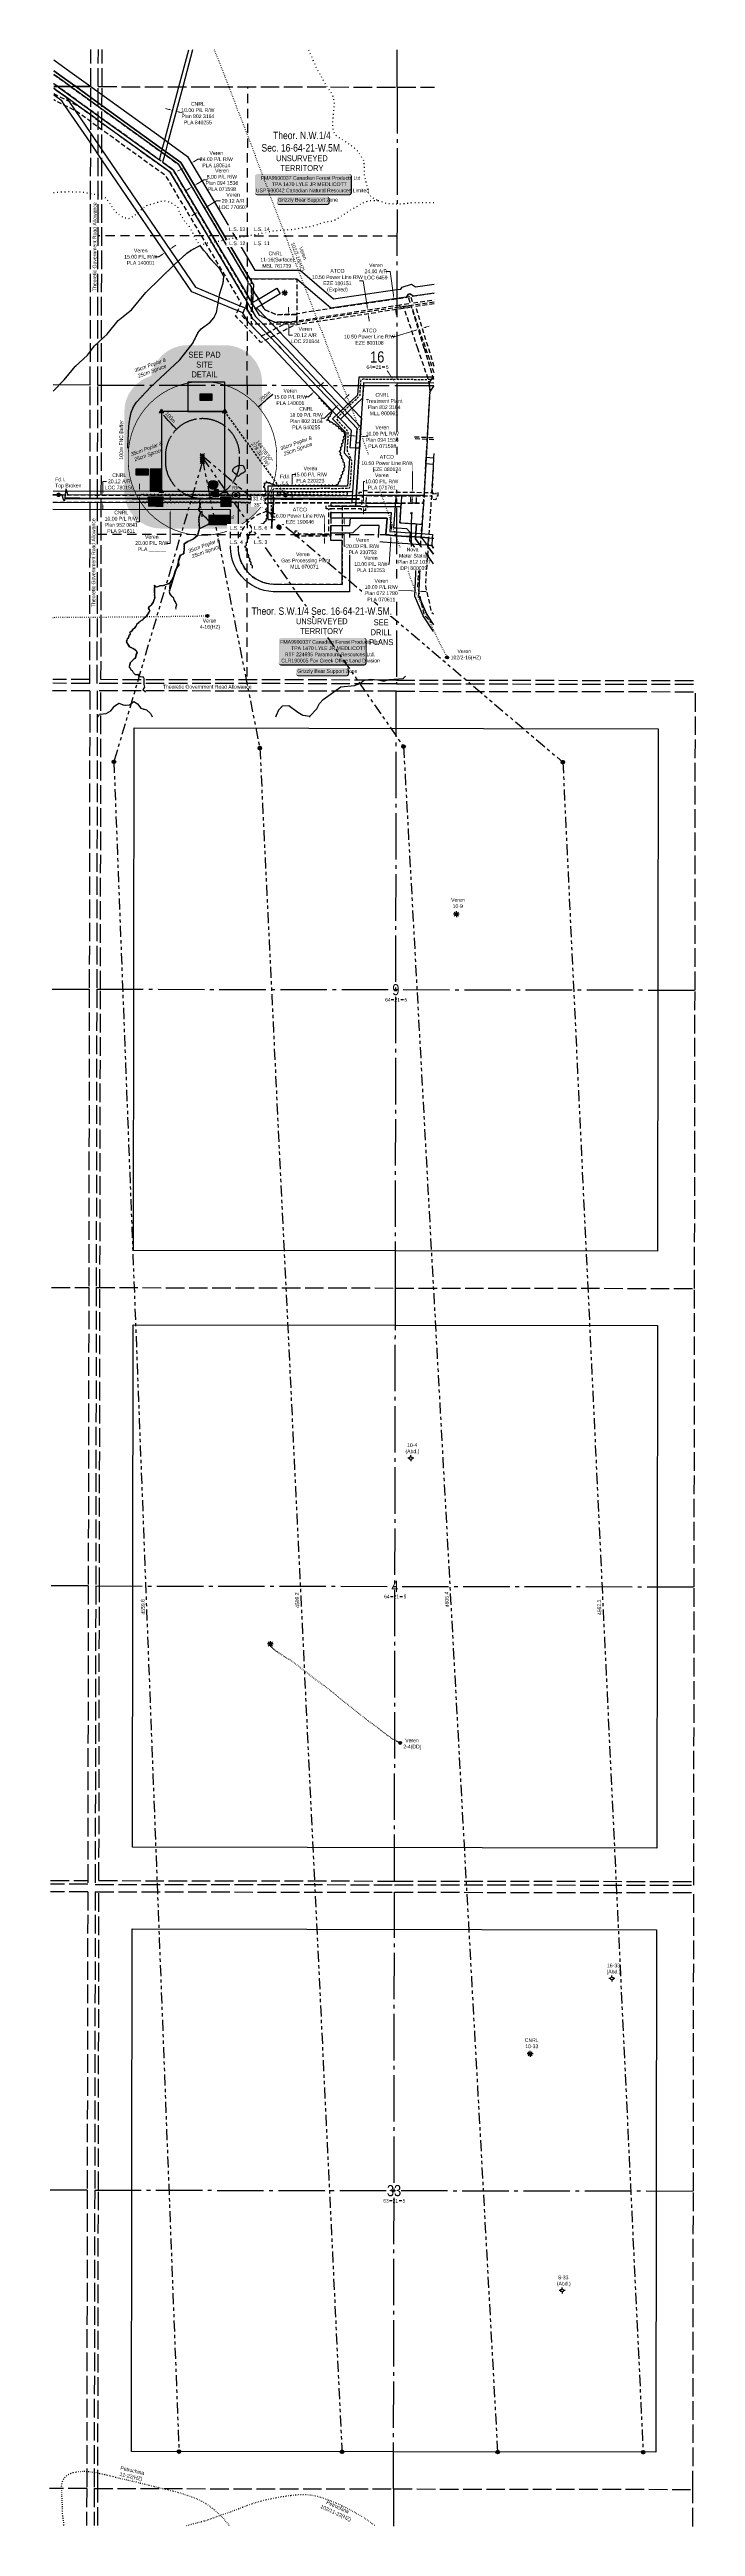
# Model space of a CAD drawing. Extents: x 487952 to 501475, y 6030928 to 6046516.
# Drawn here: x 491691 to 493430, y 6037623 to 6044298 of the extents above; entities that cross this region are included whole.
import ezdxf
from ezdxf.enums import TextEntityAlignment as Align

# ---------------------------------------------------------------- set-up
doc = ezdxf.new("R2010")
doc.units = 0
doc.header["$LTSCALE"] = 5
doc.header["$PDSIZE"] = 0.5
for name, pattern in [('0', [1, 1, 0]), ('foc-ACCESSROAD', [3.75, 2.5, -1.25]), ('foc-BUFFER', [16.75, 15, -1.75]), ('foc-DOT', [1, 0.2, -0.8]), ('foc-DRILLPATH', [14.75, 6, -1.75, 1.75, -1.75, 1.75, -1.75]), ('foc-FLOWLINE', [3.75, 2.5, -1.25]), ('foc-LSD', [8, 5, -3]), ('foc-QUARTERLINE', [33, 25, -3, 2, -3]), ('foc-TIELINE', [1.875, 1.25, -0.625]), ('foc-TOPO-ephemeral', [6.25, 3.125, -0.625, 0.625, -0.625, 0.625, -0.625]), ('foc-UNSURVEYED', [12.5, 10, -2.5]), ('foc-WHEELTRACKS', [2, 0.4, -1.6]), ('UG_PIPE', [1.875, 1.25, -0.625])]:
    doc.linetypes.add(name, pattern=pattern)
doc.layers.get('Defpoints').update_dxf_attribs({"color": 9})
for name, color, linetype in [('10', 1, 'Continuous'), ('35', 37, 'Continuous'), ('9', 3, 'Continuous'), ('AS-DRILL', 8, 'foc-DOT'), ('AS-DRILL-T', 8, 'Continuous'), ('AS-PIPE-UG', 44, 'UG_PIPE'), ('AS-ROADS', 254, 'Continuous'), ('AS-SYMBOL', 7, 'Continuous'), ('AS-TARGET-GAS', 182, 'Continuous'), ('AS-WILDLIFE-BLOCK', 131, 'Continuous'), ('AUX-BUFFER', 7, 'foc-BUFFER'), ('C-AR', 13, 'foc-ACCESSROAD'), ('C-RW', 13, 'Continuous'), ('C-SYMBOL', 7, 'Continuous'), ('C-WS', 13, 'foc-ACCESSROAD'), ('F-AR', 190, 'foc-ACCESSROAD'), ('F-EZE', 190, 'foc-FLOWLINE'), ('F-RW', 190, 'Continuous'), ('F-WS', 190, 'foc-ACCESSROAD'), ('F-WS-S', 8, 'Continuous'), ('L-BD', 7, 'Continuous'), ('L-DETAIL-T', 3, 'Continuous'), ('L-MON', 1, 'Continuous'), ('L-QSEC', 8, 'foc-QUARTERLINE'), ('L-ROAD-T', 7, 'Continuous'), ('L-SECLBL', 7, 'Continuous'), ('L-SECTION-LSD', 7, 'foc-LSD'), ('L-TIE', 7, 'foc-TIELINE'), ('L-UNS-T', 3, 'Continuous'), ('L-USEC', 7, 'foc-UNSURVEYED'), ('P-BUFFER-H 30m', 51, 'Continuous'), ('P-BUFFER-T', 40, 'Continuous'), ('P-CROSSINGS', 250, 'Continuous'), ('P-PDRILLPATH', 12, 'foc-DRILLPATH'), ('P-PROPOSED', 10, 'Continuous'), ('P-PROPOSED-H', 21, 'Continuous'), ('P-TEMP-BLOCKS', 250, 'Continuous'), ('P-TEMP-H', 41, 'Continuous'), ('P-TEMP_BORROW PIT', 46, 'Continuous'), ('P-TEMP_LOG DECK', 46, 'Continuous'), ('T-BUSH', 110, '0'), ('T-BUSH-T', 110, 'Continuous'), ('T-DRAW', 143, 'foc-TOPO-ephemeral'), ('T-WATER', 160, 'Continuous'), ('T-WATER-P3', 160, 'foc-WHEELTRACKS'), ('T-WATER-T', 170, 'Continuous'), ('WETLAND', 143, 'Continuous')]:
    doc.layers.add(name, color=color, linetype=linetype)
doc.layers.add('AS-PIPE-AG', color=7, linetype='Continuous', true_color=0x7d00fa)
for name, color, linetype, lineweight in [('C-AR-T', 13, 'Continuous', 9), ('C-RW-T', 13, 'Continuous', 9), ('C-WS-T', 13, 'Continuous', 9), ('F-EZE-T', 190, 'Continuous', 9), ('F-RW-T', 190, 'Continuous', 9), ('F-WS-T', 190, 'Continuous', 9)]:
    doc.layers.add(name, color=color, linetype=linetype, lineweight=lineweight)
doc.styles.add('100L', font='ARIALN.TTF', dxfattribs={"height": 11})
doc.styles.add('175L', font='ARIALN.TTF', dxfattribs={"height": 20})
doc.styles.add('80', font='ARIALN.TTF', dxfattribs={"height": 10})
doc.styles.add('80CG', font='ARIALN.TTF', dxfattribs={"height": 10})
doc.styles.add('80L', font='ARIALN.TTF', dxfattribs={"height": 40})
doc.styles.add('Crossing', font='ARIALN.TTF', dxfattribs={"height": 10})
doc.styles.add('foc-LtypeFont', font='ARIALN.TTF', dxfattribs={"height": 7.35})
doc.styles.add('SIMPLEX', font='ARIALN.TTF')
doc.linetypes.add('foc-TOPO-flowdirection-NOLINE', pattern='A,0,[">",foc-LtypeFont,S=0.3,R=0,X=0,Y=-0.945],-20,[">",foc-LtypeFont,S=0.3,R=0,X=0,Y=-0.945],0', length=20)
doc.dimstyles.new('CG2011', dxfattribs={"dimscale": 5, "dimtxt": 9, "dimasz": 2, "dimexe": 0.2, "dimexo": 0.0625, "dimgap": 0.5, "dimtad": 0, "dimtih": 1, "dimtoh": 1, "dimzin": 0, "dimdsep": 46, "dimtxsty": '80CG', "dimcen": 0.1, "dimse1": 1, "dimse2": 1, "dimclrd": 256, "dimclrt": 256, "dimaunit": 1, "dimadec": 4, "dimazin": 0, "dimtfac": 0.06, "dimtofl": 0, "dimtmove": 0, "dimatfit": 1, "dimfxl": 0.2, "dimtolj": 1, "dimtzin": 0, "dimlwd": -1, "dimarcsym": 0})
doc.dimstyles.new('Compass 5 000', dxfattribs={"dimscale": 5, "dimtxt": 9, "dimasz": 2, "dimexe": 0.2, "dimexo": 0.0625, "dimgap": 0.5, "dimtad": 0, "dimtih": 1, "dimtoh": 1, "dimzin": 0, "dimdsep": 46, "dimtxsty": '80CG', "dimcen": 0.1, "dimse1": 1, "dimse2": 1, "dimclrd": 256, "dimclrt": 256, "dimaunit": 1, "dimadec": 4, "dimazin": 0, "dimtfac": 0.06, "dimtofl": 0, "dimtmove": 0, "dimatfit": 1, "dimfxl": 0.2, "dimtolj": 1, "dimtzin": 0, "dimlwd": -1, "dimarcsym": 0})

# ---------------------------------------------------------------- blocks, each defined once
blk = doc.blocks.new('L-SECLBL')
at = {"layer": '9', "color": 7}
for p, q in [((-5.1, -27.8), (-12.3, -27.8)), ((20.7, -27.8), (13.5, -27.8))]:
    blk.add_line(p, q, dxfattribs=at)
at = {"layer": '10', "color": 2, "style": 'SIMPLEX'}
blk.add_attdef('SEC', text='', height=30, dxfattribs=at).set_placement((0, 0), align=Align.MIDDLE)
at = {"layer": '10', "color": 5, "style": '80L'}
blk.add_attdef('TWP', text='', height=9.5, dxfattribs=at).set_placement((-14.4, -27.4), align=Align.MIDDLE_RIGHT)
blk.add_attdef('RGE', text='', height=9.5, dxfattribs=at).set_placement((3.6, -27.4), align=Align.MIDDLE_CENTER)
blk.add_attdef('MER', text='', height=9.5, dxfattribs=at).set_placement((23.2, -27.4), align=Align.MIDDLE_LEFT)
blk = doc.blocks.new('*D427')
at = {"layer": 'C-RW-T', "transparency": 16777216}
for p, q in [((492609.7, 6042979), (492605.2, 6042911.5)), ((492611.7, 6043009), (492612.4, 6043019)), ((492605.2, 6042911.5), (492595.2, 6042911.5))]:
    blk.add_line(p, q, dxfattribs=at)
for points in [[(492608.1, 6042979.1), (492611.4, 6042978.9), (492610.4, 6042989)], [(492610.1, 6043009.2), (492613.4, 6043008.9), (492611.1, 6042999.1)]]:
    blk.add_solid(points, dxfattribs=at)
at = {"layer": 'Defpoints', "color": 0, "transparency": 16777216}
for p in [(492610.4, 6042989), (492642.2, 6042986.9), (492642.9, 6042996.9)]:
    blk.add_point(p, dxfattribs=at)
at = {"layer": 'C-RW-T', "transparency": 16777216, "insert": (492556.1, 6042911.5), "char_height": 10, "attachment_point": 5, "style": '80CG', "bg_fill": 3, "box_fill_scale": 1.1, "bg_fill_color": 256, "bg_fill_true_color": 13158600, "bg_fill_transparency": 0}
blk.add_mtext('\\A1;Veren\\P10.00 P/L R/W\\PPLA 121253', dxfattribs=at)
blk = doc.blocks.new('*D428')
at = {"layer": 'C-RW-T', "transparency": 16777216}
for p, q in [((492507.8, 6043257.2), (492497.9, 6043257.9)), ((492537.8, 6043255.2), (492547.8, 6043254.5))]:
    blk.add_line(p, q, dxfattribs=at)
for points in [[(492507.9, 6043258.8), (492507.7, 6043255.5), (492517.8, 6043256.5)], [(492537.9, 6043256.8), (492537.7, 6043253.5), (492527.8, 6043255.8)]]:
    blk.add_solid(points, dxfattribs=at)
at = {"layer": 'Defpoints', "color": 0, "transparency": 16777216}
for p in [(492517.8, 6043256.5), (492514.9, 6043212.9), (492524.9, 6043212.2)]:
    blk.add_point(p, dxfattribs=at)
at = {"layer": 'C-RW-T', "transparency": 16777216, "insert": (492586.9, 6043254.5), "char_height": 10, "attachment_point": 5, "style": '80CG'}
blk.add_mtext('\\A1;Veren\\P10.00 P/L R/W\\PPlan 094 1536\\PPLA 071598', dxfattribs=at)
blk = doc.blocks.new('*D429')
at = {"layer": 'C-RW-T', "transparency": 16777216}
for p, q in [((492536.5, 6043134.3), (492536.3, 6043096.1)), ((492536.3, 6043086.1), (492536.3, 6043096.1)), ((492546.5, 6043134.3), (492536.5, 6043134.3)), ((492536.1, 6043056.1), (492536.1, 6043046.1))]:
    blk.add_line(p, q, dxfattribs=at)
blk.add_solid([(492534.5, 6043056.1), (492537.8, 6043056.1), (492536.2, 6043066.1)], dxfattribs=at)
at = {"layer": 'Defpoints', "color": 0, "transparency": 16777216}
for p in [(492494.3, 6043076.3), (492494.3, 6043066.3), (492536.2, 6043076.1)]:
    blk.add_point(p, dxfattribs=at)
at = {"layer": 'C-RW-T', "transparency": 16777216, "insert": (492585.6, 6043134.3), "char_height": 10, "attachment_point": 5, "style": '80CG', "bg_fill": 3, "box_fill_scale": 1.1, "bg_fill_color": 256, "bg_fill_true_color": 13158600, "bg_fill_transparency": 0}
blk.add_mtext('\\A1;Veren\\P10.00 P/L R/W\\PPLA 071761', dxfattribs=at)
at = {"layer": 'C-RW-T', "transparency": 16777216}
blk.add_solid([(492534.6, 6043086.1), (492537.9, 6043086.1), (492536.2, 6043076.1)], dxfattribs=at)
blk = doc.blocks.new('*D430')
at = {"layer": 'Defpoints', "color": 0, "transparency": 16777216}
for p in [(492146.6, 6043096.9), (491834.3, 6043077.3), (492146.5, 6043076.8)]:
    blk.add_point(p, dxfattribs=at)
at = {"layer": 'F-EZE-T', "transparency": 16777216}
for p, q in [((491834.4, 6043107.5), (491834.4, 6043134.4)), ((491834.4, 6043134.4), (491844.4, 6043134.4)), ((491834.3, 6043067.3), (491834.3, 6043057.3))]:
    blk.add_line(p, q, dxfattribs=at)
for points in [[(491832.7, 6043107.5), (491836, 6043107.5), (491834.4, 6043097.5)], [(491832.6, 6043067.3), (491836, 6043067.3), (491834.3, 6043077.3)]]:
    blk.add_solid(points, dxfattribs=at)
at = {"layer": 'F-EZE-T', "transparency": 16777216, "insert": (491878.7, 6043134.4), "char_height": 10, "attachment_point": 5, "style": '80CG'}
blk.add_mtext('\\A1;CNRL\\P20.12 A/R\\PLOC 780150', dxfattribs=at)
blk = doc.blocks.new('*D431')
at = {"layer": 'F-EZE-T', "transparency": 16777216}
for p, q in [((492421.5, 6043041.7), (492431.5, 6043041.7)), ((492431.5, 6043041.7), (492431.4, 6043012.8)), ((492431.2, 6042976.8), (492431.2, 6042966.8)), ((492431.3, 6043002.8), (492431.4, 6043012.8))]:
    blk.add_line(p, q, dxfattribs=at)
at = {"layer": 'F-EZE-T', "transparency": 16777216, "insert": (492365.1, 6043041.7), "char_height": 10, "attachment_point": 5, "style": '80CG', "bg_fill": 3, "box_fill_scale": 1.1, "bg_fill_color": 256, "bg_fill_true_color": 13158600, "bg_fill_transparency": 0}
blk.add_mtext('\\A1;ATCO\\P6.00 Power Line R/W\\PEZE 190046', dxfattribs=at)
at = {"layer": 'Defpoints', "color": 0, "transparency": 16777216}
for p in [(492431.3, 6042986.8), (492433.4, 6042992.8), (492433.4, 6042986.8)]:
    blk.add_point(p, dxfattribs=at)
at = {"layer": 'F-EZE-T', "transparency": 16777216}
for points in [[(492429.5, 6042976.8), (492432.9, 6042976.8), (492431.3, 6042986.8)], [(492429.7, 6043002.8), (492433, 6043002.8), (492431.3, 6042992.8)]]:
    blk.add_solid(points, dxfattribs=at)
blk = doc.blocks.new('*D432')
at = {"layer": 'C-RW-T', "transparency": 16777216}
for p, q in [((492484.5, 6043025.2), (492484.5, 6043035.2)), ((492484.6, 6042985.2), (492484.6, 6042959.8)), ((492484.6, 6042959.8), (492494.6, 6042959.8))]:
    blk.add_line(p, q, dxfattribs=at)
for points in [[(492486.2, 6043025.2), (492482.9, 6043025.2), (492484.5, 6043015.2)], [(492486.2, 6042985.2), (492482.9, 6042985.2), (492484.6, 6042995.2)]]:
    blk.add_solid(points, dxfattribs=at)
at = {"layer": 'Defpoints', "color": 0, "transparency": 16777216}
for p in [(492460.2, 6043015.2), (492460.3, 6042995.2)]:
    blk.add_point(p, dxfattribs=at)
at = {"layer": 'C-RW-T', "transparency": 16777216, "insert": (492534.1, 6042959.8), "char_height": 10, "attachment_point": 5, "style": '80CG', "bg_fill": 3, "box_fill_scale": 1.1, "bg_fill_color": 256, "bg_fill_true_color": 13158600, "bg_fill_transparency": 0}
blk.add_mtext('\\A1;Veren\\P20.00 P/L R/W\\PPLA 230753', dxfattribs=at)
at = {"layer": 'Defpoints', "color": 0, "transparency": 16777216}
blk.add_point((492484.6, 6042995.2), dxfattribs=at)
blk = doc.blocks.new('*D433')
at = {"layer": 'C-RW-T', "transparency": 16777216}
for p, q in [((492388.5, 6043361.9), (492378.5, 6043361.9)), ((492396.1, 6043369.3), (492388.5, 6043361.9)), ((492421.4, 6043393.5), (492428.6, 6043400.4))]:
    blk.add_line(p, q, dxfattribs=at)
for points in [[(492395, 6043370.5), (492397.3, 6043368.1), (492403.4, 6043376.2)], [(492420.3, 6043394.7), (492422.6, 6043392.3), (492414.2, 6043386.6)]]:
    blk.add_solid(points, dxfattribs=at)
at = {"layer": 'Defpoints', "color": 0, "transparency": 16777216}
for p in [(492403.4, 6043376.2), (492406.3, 6043373.2), (492417.1, 6043383.5)]:
    blk.add_point(p, dxfattribs=at)
at = {"layer": 'C-RW-T', "transparency": 16777216, "insert": (492339.4, 6043361.9), "char_height": 10, "attachment_point": 5, "style": '80CG'}
blk.add_mtext('\\A1;Veren\\P15.00 P/L R/W\\PPLA 140001 ', dxfattribs=at)
blk = doc.blocks.new('*D434')
at = {"layer": 'Defpoints', "color": 0, "transparency": 16777216}
for p in [(492470.4, 6043342.4), (492473.3, 6043339.4), (492486.2, 6043351.9)]:
    blk.add_point(p, dxfattribs=at)
at = {"layer": 'F-RW-T', "transparency": 16777216}
for p, q in [((492490.6, 6043361.8), (492497.8, 6043368.7)), ((492431.4, 6043304.9), (492421.4, 6043304.9)), ((492463.2, 6043335.5), (492431.4, 6043304.9))]:
    blk.add_line(p, q, dxfattribs=at)
for points in [[(492489.5, 6043363), (492491.8, 6043360.6), (492483.4, 6043354.8)], [(492462, 6043336.7), (492464.3, 6043334.3), (492470.4, 6043342.4)]]:
    blk.add_solid(points, dxfattribs=at)
at = {"layer": 'F-RW-T', "transparency": 16777216, "insert": (492382.3, 6043304.9), "char_height": 10, "attachment_point": 5, "style": '80CG'}
blk.add_mtext('\\A1;CNRL\\P18.00 P/L R/W\\PPlan 802 3164\\PPLA 840255', dxfattribs=at)
blk = doc.blocks.new('*D435')
at = {"layer": 'Defpoints', "color": 0, "transparency": 16777216}
for p in [(491933.2, 6043097.3), (492029.7, 6043097.1), (492029.8, 6043107.2)]:
    blk.add_point(p, dxfattribs=at)
at = {"layer": 'F-RW-T', "transparency": 16777216}
for p, q in [((491933.1, 6043087.3), (491933, 6043025.5)), ((491933.2, 6043117.4), (491933.2, 6043127.4)), ((491933, 6043025.5), (491923, 6043025.5))]:
    blk.add_line(p, q, dxfattribs=at)
for points in [[(491931.5, 6043117.4), (491934.9, 6043117.4), (491933.2, 6043107.4)], [(491931.5, 6043087.3), (491934.8, 6043087.3), (491933.2, 6043097.3)]]:
    blk.add_solid(points, dxfattribs=at)
at = {"layer": 'F-RW-T', "transparency": 16777216, "insert": (491884, 6043025.5), "char_height": 10, "attachment_point": 5, "style": '80CG'}
blk.add_mtext('\\A1;CNRL\\P10.00 P/L R/W\\PPlan 952 0841\\PPLA 941611', dxfattribs=at)
blk = doc.blocks.new('lightpole')
h = blk.add_hatch(color=255)
h.dxf.hatch_style = 1
h.paths.add_polyline_path([(-0.8, 0, 1), (0.8, 0, 1)])
h.paths.add_polyline_path([(0.7, 0, -1), (-0.7, 0, -1)], flags=16)
h = blk.add_hatch(color=13)
h.dxf.hatch_style = 1
edge = h.paths.add_edge_path()
edge.add_arc((0, 0), 0.682, 0, 360)
at = {"color": 13}
for p, q in [((-0.9, 0), (-1.4, 0)), ((-0.7, 0.4), (-1.2, 0.7)), ((-0.4, 0.7), (-0.7, 1.2)), ((0, 0.9), (0, 1.4)), ((0.4, 0.7), (0.7, 1.2)), ((0.7, 0.4), (1.2, 0.7)), ((0.9, 0), (1.4, 0)), ((-0.7, -0.4), (-1.2, -0.7)), ((-0.4, -0.7), (-0.7, -1.2)), ((0, -0.9), (0, -1.4)), ((0.4, -0.7), (0.7, -1.2)), ((0.7, -0.4), (1.2, -0.7))]:
    blk.add_line(p, q, dxfattribs=at)
blk.add_circle((0, 0), 0.682, dxfattribs=at)
blk = doc.blocks.new('*U425')
h = blk.add_hatch(color=255)
edge = h.paths.add_edge_path()
edge.add_line((-111.5, -37), (111.5, -37))
edge.add_arc((111.5, -31), 6, 270, 360)
edge.add_line((117.5, -31), (117.5, 29.5))
edge.add_arc((111.5, 29.5), 6, 0, 90)
edge.add_line((111.5, 35.5), (-111.5, 35.5))
edge.add_arc((-111.5, 29.5), 6, 90, 180)
edge.add_line((-117.5, 29.5), (-117.5, -31))
edge.add_arc((-111.5, -31), 6, 180, 270)
at = {"color": 44, "flags": 128}
blk.add_lwpolyline([(-111.5, -37, 3, 3, 0), (111.5, -37, 3, 3, 0.414214), (117.5, -31, 3, 3, 0), (117.5, 29.5, 3, 0, 0.414214), (111.5, 35.5, 0, 0, 0), (-111.5, 35.5, 0, 0, 0.414214), (-117.5, 29.5, 0, 0, 0), (-117.5, -31, 0, 3, 0.414214)], format="xyseb", close=True, dxfattribs=at)
at = {"color": 44, "style": '80'}
blk.add_attdef('ENTER_TEXT_001', (-36, -5), '', height=10, dxfattribs=at)
blk = doc.blocks.new('*D440')
at = {"layer": 'C-RW-T', "transparency": 16777216}
for p, q in [((492344.3, 6043131.5), (492344.4, 6043152.7)), ((492344.3, 6043096.6), (492344.3, 6043086.6)), ((492344.4, 6043152.7), (492354.4, 6043152.7))]:
    blk.add_line(p, q, dxfattribs=at)
for points in [[(492342.6, 6043096.6), (492346, 6043096.6), (492344.3, 6043106.6)], [(492342.7, 6043131.5), (492346, 6043131.5), (492344.3, 6043121.5)]]:
    blk.add_solid(points, dxfattribs=at)
at = {"layer": 'Defpoints', "color": 0, "transparency": 16777216}
for p in [(492344.3, 6043121.5), (492364.6, 6043121.5), (492364.6, 6043106.5)]:
    blk.add_point(p, dxfattribs=at)
at = {"layer": 'C-RW-T', "transparency": 16777216, "insert": (492393.5, 6043152.7), "char_height": 10, "attachment_point": 5, "style": '80CG'}
blk.add_mtext('\\A1;Veren\\P15.00 P/L R/W\\PPLA 220223', dxfattribs=at)
blk = doc.blocks.new('*U477')
h = blk.add_hatch(color=255)
edge = h.paths.add_edge_path()
edge.add_line((-64, -11.5), (64, -11.5))
edge.add_arc((64, -5.5), 6, 270, 360)
edge.add_line((70, -5.5), (70, 4))
edge.add_arc((64, 4), 6, 0, 90)
edge.add_line((64, 10), (-64, 10))
edge.add_arc((-64, 4), 6, 90, 180)
edge.add_line((-70, 4), (-70, -5.5))
edge.add_arc((-64, -5.5), 6, 180, 270)
at = {"color": 131, "flags": 128}
blk.add_lwpolyline([(-64, -11.5, 3, 3, 0), (64, -11.5, 3, 3, 0.414214), (70, -5.5, 3, 3, 0), (70, 4, 3, 0, 0.414214), (64, 10, 0, 0, 0), (-64, 10, 0, 0, 0.414214), (-70, 4, 0, 0, 0), (-70, -5.5, 0, 3, 0.414214)], format="xyseb", close=True, dxfattribs=at)
at = {"color": 131, "style": '80'}
blk.add_attdef('ENTER_TEXT_001', (-36, -5), '', height=10, dxfattribs=at)
blk = doc.blocks.new('TRIA')
blk.add_hatch(color=255).paths.add_polyline_path([(0, 1.5), (-1.5, -0.9), (1.4, -0.9)])
blk = doc.blocks.new('TRIAA')
blk.add_blockref('TRIA', (0, 0))
blk = doc.blocks.new('TRIB')
at = {"color": 1}
blk.add_lwpolyline([(-1.1, -0.7), (0, 1.1), (1, -0.7)], close=True, dxfattribs=at)
blk = doc.blocks.new('TRIBB')
blk.add_blockref('TRIB', (0, 0))
blk = doc.blocks.new('TRICC')
for name in ['TRIAA', 'TRIBB']:
    blk.add_blockref(name, (0, 0))
blk = doc.blocks.new('plspike')
blk.add_blockref('TRICC', (0, 0))
blk = doc.blocks.new('TEMP')
h = blk.add_hatch(color=255)
h.dxf.hatch_style = 1
h.paths.add_polyline_path([(0, 0.3), (-0.7, 1.2), (-0.7, 0.7), (-1.2, 0.7), (-0.3, 0), (-1.2, -0.7), (-0.7, -0.7), (-0.7, -1.2), (0, -0.3), (0.7, -1.2), (0.7, -0.7), (1.2, -0.7), (0.3, 0), (1.2, 0.7), (0.7, 0.7), (0.7, 1.2)])
h.paths.add_polyline_path([(0.6, 0.8), (0.6, 0.6), (0.8, 0.6), (0.1, 0), (0.8, -0.6), (0.6, -0.6), (0.6, -0.8), (0, -0.1), (-0.6, -0.8), (-0.6, -0.6), (-0.8, -0.6), (-0.1, 0), (-0.8, 0.6), (-0.6, 0.6), (-0.6, 0.8), (0, 0.1)], flags=16)
h = blk.add_hatch(color=1)
h.dxf.hatch_style = 1
h.paths.add_polyline_path([(0, 0.1), (-0.6, 0.8), (-0.6, 0.6), (-0.8, 0.6), (-0.1, 0), (-0.8, -0.6), (-0.6, -0.6), (-0.6, -0.8), (0, -0.1), (0.6, -0.8), (0.6, -0.6), (0.8, -0.6), (0.1, 0), (0.8, 0.6), (0.6, 0.6), (0.6, 0.8)])
at = {"color": 1}
for p, q in [((-0.1, 0), (0.1, 0)), ((0, 0.1), (0, -0.1))]:
    blk.add_line(p, q, dxfattribs=at)
at = {"color": 255, "flags": 128}
blk.add_lwpolyline([(-0.3, 0), (-1.2, 0.7), (-0.7, 0.7), (-0.7, 1.2), (0, 0.3), (0.7, 1.2), (0.7, 0.7), (1.2, 0.7), (0.3, 0), (1.2, -0.7), (0.7, -0.7), (0.7, -1.2), (0, -0.3), (-0.7, -1.2), (-0.7, -0.7), (-1.2, -0.7)], close=True, dxfattribs=at)
at = {"color": 1, "flags": 128}
blk.add_lwpolyline([(-0.1, 0), (-0.8, 0.6), (-0.6, 0.6), (-0.6, 0.8), (0, 0.1), (0.6, 0.8), (0.6, 0.6), (0.8, 0.6), (0.1, 0), (0.8, -0.6), (0.6, -0.6), (0.6, -0.8), (0, -0.1), (-0.6, -0.8), (-0.6, -0.6), (-0.8, -0.6)], close=True, dxfattribs=at)
blk = doc.blocks.new('WC')
at = {"layer": 'L-MON'}
h = blk.add_hatch(color=255, dxfattribs=at)
h.dxf.hatch_style = 1
edge = h.paths.add_edge_path()
edge.add_arc((0, 0), 0.9, 0, 360)
at = {"layer": 'L-MON', "color": 240, "flags": 128}
for points in [[(-0.6, 0.5), (-1.2, 1.1)], [(0.5, 0.6), (1.1, 1.2)], [(-1.2, -1.2), (-0.6, -0.6)], [(1.2, -1.2), (0.6, -0.6)]]:
    blk.add_lwpolyline(points, dxfattribs=at)
at = {"layer": 'L-MON', "color": 240}
for radius in [0.8, 0.373]:
    blk.add_circle((0, 0), radius, dxfattribs=at)
blk = doc.blocks.new('*D464')
at = {"layer": 'C-RW-T', "transparency": 16777216}
for p, q in [((492016, 6043087.7), (492016, 6043097.7)), ((492015.9, 6043047.7), (492015.8, 6042966.8)), ((492015.8, 6042966.8), (492005.8, 6042966.8))]:
    blk.add_line(p, q, dxfattribs=at)
for points in [[(492014.3, 6043087.7), (492017.7, 6043087.7), (492016, 6043077.7)], [(492014.3, 6043047.7), (492017.6, 6043047.7), (492015.9, 6043057.7)]]:
    blk.add_solid(points, dxfattribs=at)
at = {"layer": 'Defpoints', "color": 0, "transparency": 16777216}
for p in [(492008.4, 6043077.7), (492008.4, 6043057.7), (492015.9, 6043057.7)]:
    blk.add_point(p, dxfattribs=at)
at = {"layer": 'C-RW-T', "transparency": 16777216, "insert": (491966.3, 6042966.8), "char_height": 10, "attachment_point": 5, "style": '80CG'}
blk.add_mtext('\\A1;Veren\\P20.00 P/L R/W\\PPLA ______', dxfattribs=at)
blk = doc.blocks.new('*D465')
at = {"layer": 'C-RW-T', "transparency": 16777216}
for p, q in [((492044.1, 6043975.1), (492035.5, 6043970)), ((492081.9, 6043997.5), (492090.5, 6044002.6)), ((492090.5, 6044002.6), (492100.5, 6044002.6))]:
    blk.add_line(p, q, dxfattribs=at)
for points in [[(492043.2, 6043976.5), (492044.9, 6043973.6), (492052.7, 6043980.2)], [(492081.1, 6043998.9), (492082.8, 6043996), (492073.3, 6043992.4)]]:
    blk.add_solid(points, dxfattribs=at)
at = {"layer": 'Defpoints', "color": 0, "transparency": 16777216}
for p in [(492073.3, 6043992.4), (492092.3, 6043960.4), (492071.7, 6043948.1)]:
    blk.add_point(p, dxfattribs=at)
at = {"layer": 'C-RW-T', "transparency": 16777216, "insert": (492140.1, 6044002.6), "char_height": 10, "attachment_point": 5, "style": '80CG'}
blk.add_mtext('\\A1;Veren\\P24.00 P/L R/W\\PPLA 180514', dxfattribs=at)
blk = doc.blocks.new('*D466')
at = {"layer": 'C-RW-T', "transparency": 16777216}
for p, q in [((492065.8, 6043922.8), (492057.2, 6043917.7)), ((492089.9, 6043937.1), (492106.3, 6043946.8)), ((492106.3, 6043946.8), (492116.3, 6043946.8))]:
    blk.add_line(p, q, dxfattribs=at)
for points in [[(492064.9, 6043924.2), (492066.6, 6043921.4), (492074.4, 6043927.9)], [(492089, 6043938.5), (492090.7, 6043935.6), (492081.2, 6043932)]]:
    blk.add_solid(points, dxfattribs=at)
at = {"layer": 'Defpoints', "color": 0, "transparency": 16777216}
for p in [(492081.2, 6043932), (492112.2, 6043864), (492119.1, 6043868.1)]:
    blk.add_point(p, dxfattribs=at)
at = {"layer": 'C-RW-T', "transparency": 16777216, "insert": (492155.1, 6043946.8), "char_height": 10, "attachment_point": 5, "style": '80CG'}
blk.add_mtext('\\A1;Veren\\P8.00 P/L R/W\\PPlan 094 1536\\PPLA 071598', dxfattribs=at)
blk = doc.blocks.new('*D467')
at = {"layer": 'C-AR-T', "transparency": 16777216}
for p, q in [((492116.9, 6043875.8), (492141, 6043890.1)), ((492141, 6043890.1), (492151, 6043890.1)), ((492082.3, 6043855.4), (492073.7, 6043850.3))]:
    blk.add_line(p, q, dxfattribs=at)
for points in [[(492081.5, 6043856.8), (492083.2, 6043853.9), (492090.9, 6043860.5)], [(492116, 6043877.3), (492117.7, 6043874.4), (492108.3, 6043870.7)]]:
    blk.add_solid(points, dxfattribs=at)
at = {"layer": 'Defpoints', "color": 0, "transparency": 16777216}
for p in [(492108.3, 6043870.7), (492132.6, 6043829.7), (492115.2, 6043819.4)]:
    blk.add_point(p, dxfattribs=at)
at = {"layer": 'C-AR-T', "transparency": 16777216, "insert": (492185.3, 6043890.1), "char_height": 10, "attachment_point": 5, "style": '80CG'}
blk.add_mtext('\\A1;Veren\\P20.12 A/R\\PLOC 770607', dxfattribs=at)
blk = doc.blocks.new('*D468')
at = {"layer": 'C-RW-T', "transparency": 16777216}
for p, q in [((492022.8, 6043765.1), (492031, 6043770.7)), ((491985.6, 6043739.8), (491975.6, 6043739.8)), ((491993.8, 6043745.4), (491985.6, 6043739.8))]:
    blk.add_line(p, q, dxfattribs=at)
for points in [[(492021.8, 6043766.5), (492023.7, 6043763.7), (492014.5, 6043759.5)], [(491992.9, 6043746.8), (491994.8, 6043744.1), (492002.1, 6043751.1)]]:
    blk.add_solid(points, dxfattribs=at)
at = {"layer": 'Defpoints', "color": 0, "transparency": 16777216}
for p in [(492014.1, 6043760.2), (492001.7, 6043751.7), (492002.1, 6043751.1)]:
    blk.add_point(p, dxfattribs=at)
at = {"layer": 'C-RW-T', "transparency": 16777216, "insert": (491936.5, 6043739.8), "char_height": 10, "attachment_point": 5, "style": '80CG'}
blk.add_mtext('\\A1;Veren\\P15.00 P/L R/W\\PPLA 140001 ', dxfattribs=at)
blk = doc.blocks.new('*D469')
at = {"layer": 'Defpoints', "color": 0, "transparency": 16777216}
for p in [(492024.2, 6044141.4), (492032, 6044131.8), (492033.9, 6044138.9)]:
    blk.add_point(p, dxfattribs=at)
at = {"layer": 'F-RW-T', "transparency": 16777216}
for p, q in [((492012.6, 6044136.9), (492003, 6044139.5)), ((492041.7, 6044129.2), (492051.3, 6044126.6))]:
    blk.add_line(p, q, dxfattribs=at)
for points in [[(492013.1, 6044138.5), (492012.2, 6044135.3), (492022.3, 6044134.3)], [(492042.1, 6044130.8), (492041.2, 6044127.6), (492032, 6044131.8)]]:
    blk.add_solid(points, dxfattribs=at)
at = {"layer": 'F-RW-T', "transparency": 16777216, "insert": (492090.4, 6044126.6), "char_height": 10, "attachment_point": 5, "style": '80CG'}
blk.add_mtext('\\A1;CNRL\\P10.00 P/L R/W\\PPlan 802 3164\\PPLA 840255', dxfattribs=at)
blk = doc.blocks.new('*D470')
at = {"layer": 'Defpoints', "color": 0, "transparency": 16777216}
for p in [(492481.7, 6043586.3), (492483.4, 6043575.7), (492549, 6043585.9)]:
    blk.add_point(p, dxfattribs=at)
at = {"layer": 'F-EZE-T', "transparency": 16777216}
for p, q in [((492535.3, 6043675), (492525.3, 6043675)), ((492545.9, 6043606.3), (492535.3, 6043675)), ((492550.5, 6043576), (492552.1, 6043566.1))]:
    blk.add_line(p, q, dxfattribs=at)
for points in [[(492547.5, 6043606.5), (492544.2, 6043606), (492547.4, 6043596.4)], [(492552.2, 6043576.2), (492548.9, 6043575.7), (492549, 6043585.9)]]:
    blk.add_solid(points, dxfattribs=at)
at = {"layer": 'F-EZE-T', "transparency": 16777216, "insert": (492466.2, 6043675), "char_height": 10, "attachment_point": 5, "style": '80CG'}
blk.add_mtext('\\A1;ATCO\\P10.50 Power Line R/W\\PEZE 180151\\P(Expired)', dxfattribs=at)
blk = doc.blocks.new('*D471')
at = {"layer": 'C-AR-T', "transparency": 16777216}
for p, q in [((492607.8, 6043700.4), (492597.8, 6043700.4)), ((492617.2, 6043635.8), (492607.8, 6043700.4)), ((492623.5, 6043592.2), (492625, 6043582.3))]:
    blk.add_line(p, q, dxfattribs=at)
for points in [[(492618.8, 6043636.1), (492615.5, 6043635.6), (492618.6, 6043625.9)], [(492625.2, 6043592.5), (492621.9, 6043592), (492622.1, 6043602.1)]]:
    blk.add_solid(points, dxfattribs=at)
at = {"layer": 'Defpoints', "color": 0, "transparency": 16777216}
for p in [(492597.2, 6043622.8), (492618.6, 6043625.9), (492600.7, 6043599)]:
    blk.add_point(p, dxfattribs=at)
at = {"layer": 'C-AR-T', "transparency": 16777216, "insert": (492569.8, 6043700.4), "char_height": 10, "attachment_point": 5, "style": '80CG'}
blk.add_mtext('\\A1;Veren\\P24.00 A/R\\PLOC 6459', dxfattribs=at)
blk = doc.blocks.new('*D472')
at = {"layer": 'C-AR-T', "transparency": 16777216}
for p, q in [((492334.9, 6043593.9), (492334.8, 6043603.9)), ((492335.3, 6043553.8), (492335.6, 6043528.6)), ((492335.6, 6043528.6), (492345.6, 6043528.6))]:
    blk.add_line(p, q, dxfattribs=at)
for points in [[(492336.6, 6043593.9), (492333.2, 6043593.9), (492335, 6043583.9)], [(492337, 6043553.8), (492333.7, 6043553.8), (492335.2, 6043563.8)]]:
    blk.add_solid(points, dxfattribs=at)
at = {"layer": 'Defpoints', "color": 0, "transparency": 16777216}
for p in [(492324.8, 6043583.8), (492325.1, 6043563.7), (492335.2, 6043563.8)]:
    blk.add_point(p, dxfattribs=at)
at = {"layer": 'C-AR-T', "transparency": 16777216, "insert": (492379.9, 6043528.6), "char_height": 10, "attachment_point": 5, "style": '80CG'}
blk.add_mtext('\\A1;Veren\\P20.12 A/R\\PLOC 221844', dxfattribs=at)
blk = doc.blocks.new('*D473')
at = {"layer": 'Defpoints', "color": 0, "transparency": 16777216}
for p in [(492682.7, 6043549.5), (492684.5, 6043543.7), (492692.7, 6043552.6)]:
    blk.add_point(p, dxfattribs=at)
at = {"layer": 'F-EZE-T', "transparency": 16777216}
for p, q in [((492621.7, 6043524.4), (492611.7, 6043524.4)), ((492674.9, 6043540.8), (492621.7, 6043524.4)), ((492704, 6043549.7), (492713.6, 6043552.7))]:
    blk.add_line(p, q, dxfattribs=at)
for points in [[(492674.4, 6043542.4), (492675.4, 6043539.2), (492684.5, 6043543.7)], [(492703.5, 6043551.3), (492704.5, 6043548.1), (492694.5, 6043546.8)]]:
    blk.add_solid(points, dxfattribs=at)
at = {"layer": 'F-EZE-T', "transparency": 16777216, "insert": (492552.6, 6043524.4), "char_height": 10, "attachment_point": 5, "style": '80CG'}
blk.add_mtext('\\A1;ATCO\\P10.50 Power Line R/W\\PEZE 800108', dxfattribs=at)
blk = doc.blocks.new('*U476')
h = blk.add_hatch(color=255)
edge = h.paths.add_edge_path()
edge.add_line((-124, -28.5), (124, -28.5))
edge.add_arc((124, -22.5), 6, 270, 360)
edge.add_line((130, -22.5), (130, 21))
edge.add_arc((124, 21), 6, 0, 90)
edge.add_line((124, 27), (-124, 27))
edge.add_arc((-124, 21), 6, 90, 180)
edge.add_line((-130, 21), (-130, -22.5))
edge.add_arc((-124, -22.5), 6, 180, 270)
at = {"color": 44, "flags": 128}
blk.add_lwpolyline([(-124, -28.5, 3, 3, 0), (124, -28.5, 3, 3, 0.414214), (130, -22.5, 3, 3, 0), (130, 21, 3, 0, 0.414214), (124, 27, 0, 0, 0), (-124, 27, 0, 0, 0.414214), (-130, 21, 0, 0, 0), (-130, -22.5, 0, 3, 0.414214)], format="xyseb", close=True, dxfattribs=at)
at = {"color": 44, "style": '80'}
blk.add_attdef('ENTER_TEXT_001', (-36, -5), '', height=10, dxfattribs=at)
blk = doc.blocks.new('*D474')
at = {"layer": 'C-RW-T', "transparency": 16777216}
for p, q in [((492665.3, 6042839.3), (492623.4, 6042841.2)), ((492695.1, 6042837.9), (492705.1, 6042837.4))]:
    blk.add_line(p, q, dxfattribs=at)
for points in [[(492665.3, 6042840.9), (492665.2, 6042837.6), (492675.2, 6042838.8)], [(492695.2, 6042839.6), (492695, 6042836.2), (492685.1, 6042838.3)]]:
    blk.add_solid(points, dxfattribs=at)
at = {"layer": 'Defpoints', "color": 0, "transparency": 16777216}
for p in [(492675.2, 6042838.8), (492675.8, 6042850.7), (492685.7, 6042850.3)]:
    blk.add_point(p, dxfattribs=at)
at = {"layer": 'C-RW-T', "transparency": 16777216, "insert": (492584.4, 6042841.2), "char_height": 10, "attachment_point": 5, "style": '80CG', "bg_fill": 3, "box_fill_scale": 1.1, "bg_fill_color": 256, "bg_fill_true_color": 13158600, "bg_fill_transparency": 0}
blk.add_mtext('\\A1;Veren\\P10.00 P/L R/W\\PPlan 072 1780\\PPLA 070611', dxfattribs=at)
blk = doc.blocks.new('*U542')
at = {"layer": '35', "color": 3}
blk.add_circle((0, 0), 10, dxfattribs=at)
at = {"layer": '35', "color": 3, "style": '80'}
blk.add_attdef('RP_001', (-10, 14.8), '', height=10, dxfattribs=at)
blk = doc.blocks.new('Temporary Area')
h = blk.add_hatch(color=191)
h.dxf.hatch_style = 1
h.paths.add_polyline_path([(-16.8, -7.8), (16.3, -7.8), (16.3, 7.7), (-16.8, 7.7)])
at = {"color": 250}
for points in [[(-17, -8), (16.5, -8), (16.5, 7.9), (-17, 7.9)], [(-16.9, -7.9), (16.4, -7.9), (16.4, 7.8), (-16.9, 7.8)]]:
    blk.add_lwpolyline(points, close=True, dxfattribs=at)
at = {"color": 250, "style": '80L'}
blk.add_attdef('TEMPORARY', text='', height=10, dxfattribs=at).set_placement((0, 0), align=Align.MIDDLE_CENTER)
blk = doc.blocks.new('xing2')
h = blk.add_hatch(color=50)
h.dxf.hatch_style = 1
edge = h.paths.add_edge_path()
edge.add_ellipse((0, 0), major_axis=(-12.5, 0), ratio=0.816297, start_angle=0, end_angle=360)
h = blk.add_hatch(color=250)
h.dxf.hatch_style = 1
edge = h.paths.add_edge_path()
edge.add_ellipse((0, -2), major_axis=(-12.5, 0), ratio=0.816297, start_angle=0, end_angle=180)
edge.add_line((12.5, -2), (12.5, 0))
edge.add_ellipse((0, 0), major_axis=(-12.5, 0), ratio=0.816297, start_angle=0, end_angle=180, ccw=False)
edge.add_line((-12.5, 0), (-12.5, -2))
at = {"color": 250}
blk.add_ellipse((0, 0), major_axis=(-12.5, 0), ratio=0.816297, dxfattribs=at)
blk.add_ellipse((0, -2), major_axis=(-12.5, 0), ratio=0.816297, start_param=0, end_param=3.141593, dxfattribs=at)
at = {"color": 250, "style": 'Crossing'}
blk.add_attdef('CROSSING', text='', height=9, dxfattribs=at).set_placement((0.1, 0), align=Align.MIDDLE_CENTER)
at = {"color": 250, "style": 'Crossing', "flags": 1}
for tag, p in [('DESCRIPTION', (0.1, -25.8)), ('LOCATION', (0.1, -39.3)), ('DWG_REF', (0.1, -52.8)), ('OWNER', (0.1, -12.5))]:
    blk.add_attdef(tag, text='', height=9, dxfattribs=at).set_placement(p, align=Align.MIDDLE_CENTER)
blk = doc.blocks.new('*D538')
at = {"layer": 'Defpoints', "color": 0, "transparency": 16777216}
for p in [(492666, 6043094.4), (492666.1, 6043104.9), (492668, 6043104.9)]:
    blk.add_point(p, dxfattribs=at)
at = {"layer": 'F-EZE-T', "transparency": 16777216}
for p, q in [((492658.4, 6043183.6), (492668.4, 6043183.6)), ((492668.4, 6043183.6), (492668.1, 6043124.9)), ((492668.1, 6043114.9), (492668.1, 6043124.9)), ((492667.9, 6043084.4), (492667.9, 6043074.4))]:
    blk.add_line(p, q, dxfattribs=at)
for points in [[(492666.2, 6043084.4), (492669.6, 6043084.4), (492668, 6043094.4)], [(492666.4, 6043114.9), (492669.7, 6043114.9), (492668, 6043104.9)]]:
    blk.add_solid(points, dxfattribs=at)
at = {"layer": 'F-EZE-T', "transparency": 16777216, "insert": (492599.3, 6043183.6), "char_height": 10, "attachment_point": 5, "style": '80CG', "bg_fill": 3, "box_fill_scale": 1.1, "bg_fill_color": 256, "bg_fill_true_color": 13158600, "bg_fill_transparency": 0}
blk.add_mtext('\\A1;ATCO\\P10.50 Power Line R/W\\PEZE 080124', dxfattribs=at)
blk = doc.blocks.new('fdia')
at = {"color": 255, "const_width": 1}
blk.add_lwpolyline([(-0.5, 0, 1), (0.5, 0, 1)], format="xyb", close=True, dxfattribs=at)
blk = doc.blocks.new('Fdiaa')
blk.add_blockref('fdia', (0, 0))
blk = doc.blocks.new('fdib')
at = {"color": 1, "const_width": 1.6}
blk.add_lwpolyline([(-0.4, 0, 1), (0.4, 0, 1)], format="xyb", close=True, dxfattribs=at)
at = {"color": 1}
blk.add_circle((0, 0), 0.8, dxfattribs=at)
blk = doc.blocks.new('Fdibb')
blk.add_blockref('fdib', (0, 0))
blk = doc.blocks.new('fdicc')
for name in ['Fdibb', 'Fdiaa']:
    blk.add_blockref(name, (0, 0))
blk = doc.blocks.new('FDI')
blk.add_blockref('fdicc', (0, 0))
blk = doc.blocks.new('linebrk')
blk.add_lwpolyline([(0, 0.0017, -0.346152), (-0.0002, 0.0015), (-0.0031, 0.0006, 0.772575), (-0.0031, 0.0004), (0.0031, -0.0004, -0.772575), (0.0031, -0.0006), (0.0002, -0.0015, 0.346152), (0, -0.0017)], format="xyb")
blk = doc.blocks.new('plbh')
at = {"layer": 'L-MON'}
h = blk.add_hatch(color=255, dxfattribs=at)
h.dxf.hatch_style = 1
edge = h.paths.add_edge_path()
edge.add_arc((0, 0), 1.16, 0, 360)
h = blk.add_hatch(color=256, dxfattribs=at)
h.dxf.hatch_style = 1
h.paths.add_polyline_path([(-0.96, 0, 1), (0.96, 0, 1)])
h.paths.add_polyline_path([(0.91, 0, -1), (-0.91, 0, -1)], flags=16)
h.paths.add_polyline_path([(0.45, 0, -1), (-0.45, 0, -1)], flags=0)
h = blk.add_hatch(color=256, dxfattribs=at)
h.dxf.hatch_style = 1
h.paths.add_polyline_path([(-0.45, 0, 1), (0.45, 0, 1)])
h.paths.add_polyline_path([(0.4, 0, -1), (-0.4, 0, -1)], flags=16)
at = {"layer": 'L-MON', "color": 240}
for radius in [0.96, 0.91, 0.45, 0.4]:
    blk.add_circle((0, 0), radius, dxfattribs=at)
blk = doc.blocks.new('GABD')
for p, q in [((-0.8, 0), (-1.6, 0)), ((0, 0.8), (0, 1.6)), ((1.6, 0), (0.8, 0)), ((0, -0.8), (0, -1.6))]:
    blk.add_line(p, q)
blk.add_circle((0, 0), 0.8)
blk = doc.blocks.new('GAS')
h = blk.add_hatch(color=255)
h.dxf.hatch_style = 1
edge = h.paths.add_edge_path()
edge.add_arc((0, 0), 0.9, 0, 360)
for p, q in [((-0.8, 0), (-1.6, 0)), ((-0.6, 0.6), (-1.1, 1.1)), ((0, 0.8), (0, 1.6)), ((0.6, 0.6), (1.1, 1.1)), ((1.6, 0), (0.8, 0)), ((-0.6, -0.6), (-1.1, -1.1)), ((0, -0.8), (0, -1.6)), ((1.1, -1.1), (0.6, -0.6))]:
    blk.add_line(p, q)
blk.add_circle((0, 0), 0.8)

msp = doc.modelspace()

# ---------------------------------------------------------------- hatches: boundary and pattern name
at = {"layer": 'F-WS-S'}
h = msp.add_hatch(color=256, dxfattribs=at)
h.dxf.hatch_style = 1
edge = h.paths.add_edge_path()
edge.add_arc((492116.147, 6042771.78), 4, 0, 360)
h = msp.add_hatch(color=256, dxfattribs=at)
h.dxf.hatch_style = 1
edge = h.paths.add_edge_path()
edge.add_arc((492761.311, 6042659.774), 4, 0, 360)
h = msp.add_hatch(color=256, dxfattribs=at)
h.dxf.hatch_style = 1
edge = h.paths.add_edge_path()
edge.add_arc((492635.157, 6039734.533), 4, 0, 360)
at = {"layer": 'P-BUFFER-H 30m'}
h = msp.add_hatch(color=256, dxfattribs=at)
h.dxf.hatch_style = 1
edge = h.paths.add_edge_path()
edge.add_arc((491992.533, 6043322.243), 99.948, 106.1390273, 179.897668)
edge.add_line((491892.585, 6043322.422), (491892.201, 6043107.355))
edge.add_arc((491992.149, 6043107.176), 99.948, 179.897668, 269.897668)
edge.add_line((491991.97, 6043007.228), (492162.577, 6043006.924))
edge.add_arc((492162.755, 6043106.872), 99.948, 269.897668, 359.8976679)
edge.add_line((492262.703, 6043106.693), (492263.087, 6043321.76))
edge.add_arc((492163.139, 6043321.939), 99.948, 359.897668, 361.3967635)
edge.add_line((492263.058, 6043324.375), (492263.183, 6043401.188))
edge.add_arc((492163.235, 6043401.351), 99.948, 359.9066722, 449.9066722)
edge.add_line((492163.398, 6043501.299), (492063.45, 6043501.462))
edge.add_arc((492063.287, 6043401.514), 99.948, 89.9066722, 170.3590645)
at = {"layer": 'P-PROPOSED-H'}
h = msp.add_hatch(color=256, dxfattribs=at)
h.dxf.hatch_style = 1
h.paths.add_polyline_path([(492163.106, 6043322.392), (491992.495, 6043322.67), (491992.145, 6043107.602), (492162.756, 6043107.324)])
h = msp.add_hatch(color=256, dxfattribs=at)
h.dxf.hatch_style = 1
h.paths.add_polyline_path([(492140.657, 6043107.36), (492125.665, 6043107.385), (492125.649, 6043097.407), (492140.641, 6043097.388)])
at = {"layer": 'P-TEMP-H'}
h = msp.add_hatch(color=256, dxfattribs=at)
h.dxf.hatch_style = 1
h.paths.add_polyline_path([(492163.235, 6043401.351), (492063.287, 6043401.514), (492063.158, 6043322.555), (492163.106, 6043322.392)])
h = msp.add_hatch(color=256, dxfattribs=at)
h.dxf.hatch_style = 1
h.paths.add_polyline_path([(491992.242, 6043167.571), (491962.258, 6043167.62), (491962.16, 6043107.651), (491992.145, 6043107.602)])

# ---------------------------------------------------------------- linework, layer by layer
at = {"layer": 'AS-DRILL', "flags": 128}
msp.add_lwpolyline([(491699.684, 6042767.829), (491716.806, 6042768.214), (491744.317, 6042768.709), (491771.688, 6042768.804), (491799.247, 6042768.638), (491826.808, 6042768.693), (491881.869, 6042769.092), (491909.39, 6042769.467), (491936.921, 6042769.751), (491964.441, 6042769.876), (491992.052, 6042770.24), (492047.205, 6042771.089), (492074.145, 6042771.355), (492116.147, 6042771.78)], dxfattribs=at)
at = {"layer": 'AS-DRILL'}
for points in [[(492285.559, 6040001.256), (492285.559, 6040001.256), (492285.539, 6040001.196), (492285.32, 6040001.526), (492284.471, 6040002.157), (492282.891, 6040002.52), (492281.002, 6040003.033), (492280.792, 6040003.064), (492280.652, 6040003.054), (492280.532, 6040003.004), (492280.472, 6040002.884), (492280.501, 6040002.654), (492280.601, 6040002.264), (492280.78, 6040001.744), (492281.049, 6040001.113), (492281.388, 6040000.423), (492281.826, 6039999.662), (492282.375, 6039998.851), (492283.034, 6039998), (492283.782, 6039997.128), (492284.651, 6039996.227), (492285.609, 6039995.295), (492286.687, 6039994.334), (492287.846, 6039993.312), (492289.054, 6039992.21), (492290.372, 6039991.017), (492291.81, 6039989.765), (492293.397, 6039988.432), (492295.135, 6039987.019), (492297.042, 6039985.516), (492299.16, 6039983.902), (492301.397, 6039982.219), (492303.704, 6039980.505), (492306.091, 6039978.771), (492308.588, 6039976.996), (492311.215, 6039975.192), (492313.962, 6039973.377), (492316.799, 6039971.533), (492319.726, 6039969.668), (492322.702, 6039967.833), (492325.789, 6039965.987), (492328.996, 6039964.082), (492332.283, 6039962.126), (492335.699, 6039960.111), (492339.226, 6039958.025), (492342.782, 6039955.799), (492346.308, 6039953.383), (492349.794, 6039950.787), (492353.289, 6039948.021), (492356.764, 6039945.155), (492360.219, 6039942.289), (492363.704, 6039939.473), (492367.17, 6039936.687), (492370.595, 6039933.941), (492373.981, 6039931.286), (492377.526, 6039928.57), (492381.022, 6039925.894), (492384.477, 6039923.188), (492387.882, 6039920.442), (492391.268, 6039917.696), (492394.663, 6039914.971), (492398.048, 6039912.275), (492401.444, 6039909.619), (492404.929, 6039906.993), (492408.515, 6039904.377), (492412.191, 6039901.701), (492415.856, 6039899.045), (492419.522, 6039896.428), (492423.117, 6039893.892), (492426.633, 6039891.426), (492430.119, 6039888.95), (492433.565, 6039886.435), (492437, 6039883.829), (492440.416, 6039881.213), (492443.732, 6039878.667), (492446.997, 6039876.172), (492450.273, 6039873.626), (492453.499, 6039871.041), (492456.684, 6039868.385), (492459.82, 6039865.66), (492462.945, 6039862.945), (492466.02, 6039860.27), (492469.106, 6039857.594), (492472.271, 6039854.919), (492475.537, 6039852.243), (492478.852, 6039849.568), (492482.248, 6039846.962), (492485.694, 6039844.416), (492489.149, 6039841.87), (492492.635, 6039839.224), (492496.11, 6039836.469), (492499.555, 6039833.723), (492502.911, 6039831.057), (492506.246, 6039828.381), (492509.622, 6039825.626), (492512.977, 6039822.89), (492516.243, 6039820.204), (492519.368, 6039817.589), (492522.414, 6039815.014), (492525.4, 6039812.529), (492528.435, 6039810.114), (492531.591, 6039807.718), (492534.807, 6039805.293), (492537.973, 6039802.868), (492540.949, 6039800.513), (492543.875, 6039798.178), (492546.821, 6039795.883), (492549.927, 6039793.597), (492553.164, 6039791.342), (492556.52, 6039789.016), (492559.846, 6039786.711), (492563.132, 6039784.445), (492566.478, 6039782.029), (492569.884, 6039779.474), (492573.159, 6039776.918), (492576.165, 6039774.483), (492578.951, 6039772.188), (492581.597, 6039770.024), (492584.244, 6039767.909), (492586.91, 6039765.785), (492589.617, 6039763.66), (492592.323, 6039761.595), (492595.08, 6039759.531), (492597.826, 6039757.466), (492600.523, 6039755.382), (492603.269, 6039753.327), (492606.006, 6039751.402), (492608.673, 6039749.528), (492611.28, 6039747.693), (492613.867, 6039745.999), (492616.434, 6039744.445), (492619.002, 6039743), (492621.56, 6039741.646), (492624.017, 6039740.392), (492626.276, 6039739.288), (492628.294, 6039738.295), (492630.062, 6039737.372), (492631.641, 6039736.509), (492632.73, 6039735.897), (492635.157, 6039734.533)], [(491729.872, 6037625.304), (491729.617, 6037627.793), (491729.137, 6037633.124), (491728.497, 6037638.795), (491727.629, 6037645.136), (491726.68, 6037651.598), (491726.162, 6037658.059), (491726.033, 6037664.32), (491725.824, 6037670.26), (491725.635, 6037676.171), (491725.525, 6037681.981), (491725.325, 6037687.201), (491725.044, 6037692.472), (491724.765, 6037698.392), (491724.465, 6037704.083), (491724.125, 6037709.394), (491723.854, 6037714.634), (491723.654, 6037719.855), (491723.414, 6037725.525), (491723.535, 6037731.735), (491724.367, 6037738.173), (491726.018, 6037744.461), (491728.549, 6037750.206), (491732.168, 6037755.22), (491736.856, 6037759.681), (491742.223, 6037763.422), (491748.208, 6037766.211), (491755.181, 6037768.358), (491763.674, 6037770.033), (491773.577, 6037771.205), (491784.598, 6037771.745), (491796.886, 6037771.093), (491810.852, 6037768.868), (491818.76, 6037767.303), (491825.647, 6037765.941), (491826.617, 6037765.759), (491832.635, 6037764.598), (491839.502, 6037763.176), (491846.879, 6037761.373), (491854.685, 6037759.379), (491863.211, 6037757.203), (491872.227, 6037754.877), (491881.873, 6037752.549), (491891.919, 6037750.221), (491902.474, 6037747.772), (491913.24, 6037745.313), (491924.385, 6037742.773), (491935.89, 6037740.002), (491947.795, 6037737.02), (491960.059, 6037733.948), (491972.614, 6037730.815), (491985.468, 6037727.652), (491998.492, 6037724.489), (492011.566, 6037721.295), (492024.761, 6037718.071), (492037.874, 6037714.658), (492050.807, 6037710.814), (492063.71, 6037706.581), (492076.402, 6037701.988), (492089.002, 6037696.715), (492101.211, 6037690.683), (492113.079, 6037683.711), (492124.385, 6037676.001), (492129.388, 6037672.232), (492135.379, 6037667.351), (492145.882, 6037657.852), (492155.734, 6037647.874), (492165.105, 6037637.307), (492174.125, 6037626.591), (492175.731, 6037624.676)], [(492059.383, 6037624.84), (492073.326, 6037629.092), (492088.244, 6037633.025), (492100.359, 6037636.143), (492108.153, 6037638.159), (492111.865, 6037639.083), (492118.918, 6037641.07), (492126.263, 6037643.777), (492133.769, 6037646.883), (492141.814, 6037649.909), (492150.439, 6037652.833), (492159.505, 6037655.827), (492168.85, 6037658.99), (492178.847, 6037662.592), (492189.234, 6037666.663), (492200.433, 6037671.253), (492211.851, 6037675.813), (492224.049, 6037680.361), (492236.297, 6037684.559), (492249.194, 6037688.566), (492262.03, 6037692.162), (492275.406, 6037695.468), (492288.571, 6037698.185), (492302.226, 6037700.72), (492315.55, 6037703.146), (492329.424, 6037705.381), (492342.847, 6037707.067), (492356.55, 6037708.342), (492370.131, 6037709.018), (492383.99, 6037708.793), (492397.438, 6037707.339), (492411.213, 6037704.554), (492424.336, 6037700.87), (492437.708, 6037696.306), (492450.479, 6037691.443), (492463.619, 6037685.979), (492479.016, 6037678.901), (492488.868, 6037673.973), (492513.584, 6037660.809), (492537.958, 6037646.405), (492561.068, 6037629.973), (492568.161, 6037624.124)]]:
    msp.add_lwpolyline(points, dxfattribs=at)
at = {"layer": 'AS-PIPE-AG', "flags": 128}
msp.add_lwpolyline([(492295.869, 6043038.347), (492297.676, 6043038.483), (492302.233, 6043038.562)], dxfattribs=at)
at = {"layer": 'AS-PIPE-UG', "flags": 128}
msp.add_lwpolyline([(492726.071, 6043410.222), (492725.91, 6043410.194), (492719.837, 6043409.698), (492706.468, 6043408.216), (492675.535, 6043408.433), (492636.515, 6043408.714), (492588.247, 6043408.932), (492557.519, 6043408.64), (492535.733, 6043409.481), (492533.796, 6043409.219), (492530.486, 6043408.399), (492529.183, 6043407.05), (492528.712, 6043403.903), (492526.948, 6043379.393), (492526.553, 6043367.667), (492526.195, 6043365.719), (492524.897, 6043364.157), (492520.609, 6043359.344), (492514.555, 6043353.442), (492500.071, 6043339.598), (492484.514, 6043324.76), (492471.475, 6043311.409), (492464.763, 6043303.723), (492464.678, 6043301.111), (492467.353, 6043297.387), (492471.431, 6043293.469), (492488.086, 6043275.857), (492491.184, 6043271.846), (492494.651, 6043268.23), (492494.506, 6043252.879), (492493.467, 6043240.444), (492492.933, 6043235.883), (492492.197, 6043216.989), (492504.321, 6043190.577), (492502.701, 6043160.847), (492501.805, 6043147.342), (492501.378, 6043142.981), (492500.499, 6043130.945), (492500.497, 6043130.947), (492499.475, 6043119.946), (492498.199, 6043115.969), (492496.383, 6043115.381), (492492.79, 6043115.191), (492465.758, 6043114.619), (492426.78, 6043114.835), (492391.646, 6043114.489), (492369.559, 6043114.488), (492333.393, 6043113.906), (492321.513, 6043113.922), (492307.119, 6043113.797), (492294.747, 6043114.098), (492291.486, 6043110.505), (492289.602, 6043106.745), (492288.012, 6043102.301), (492287.377, 6043099.081), (492286.903, 6043092.467), (492286.98, 6043086.096), (492287.515, 6043075.532), (492287.61, 6043057.645), (492287.932, 6043039.62), (492289.173, 6043038.632), (492294.13, 6043038.535), (492295.842, 6043038.388)], dxfattribs=at)
at = {"layer": 'AS-ROADS', "flags": 128}
for points, const_width in [([(491732.628, 6043088.523), (492222.552, 6043087.144)], 4.997), ([(492222.552, 6043087.144), (492257.991, 6043086.767)], 4.997), ([(492257.991, 6043086.767), (492278.652, 6043087.853), (492294.669, 6043087.982), (492323.586, 6043087.425), (492382.326, 6043087.651), (492422.227, 6043087.469), (492471.539, 6043087.176), (492526.387, 6043086.741)], 5.997), ([(492294.666, 6043087.974), (492291.849, 6043050.477), (492289.756, 6043024.443), (492289.14, 6043006.965)], 4.997)]:
    msp.add_lwpolyline(points, dxfattribs=dict(at, const_width=const_width))
at = {"layer": 'AS-TARGET-GAS', "flags": 128}
for points in [[(491916.763, 6041061.429), (491919.177, 6042469.757), (493330.184, 6042467.731), (493328.282, 6041059.432)], [(491914.006, 6039453.223), (491916.42, 6040861.533), (493328.012, 6040859.536), (493326.109, 6039451.243)], [(491913.628, 6039233.212), (493325.811, 6039231.237), (493323.891, 6037822.954), (491911.209, 6037824.945)]]:
    msp.add_lwpolyline(points, close=True, dxfattribs=at)
at = {"layer": 'AUX-BUFFER', "color": 251, "linetype": 'foc-BUFFER', "flags": 128}
msp.add_lwpolyline([(492002.872, 6043188.842, 1), (492202.768, 6043188.517), (492202.792, 6043203.269, 1), (492002.896, 6043203.595)], format="xyb", close=True, dxfattribs=at)
at = {"layer": 'C-AR', "flags": 128}
for points in [[(491702.194, 6044231.1), (491726.77, 6044213.406), (491747.713, 6044198.274), (491802.019, 6044159.041), (491832.14, 6044137.279), (491992.325, 6044021.55), (492001.001, 6044015.283), (492038.759, 6043988.003), (492225.535, 6043672.682), (492234.899, 6043656.851), (492234.837, 6043617.517), (492223.63, 6043636.432), (492023.585, 6043974.136), (491995.469, 6043994.469), (491986.791, 6044000.735), (491832.098, 6044112.479), (491801.976, 6044134.257), (491714.997, 6044197.082), (491713.271, 6044198.32), (491702.152, 6044206.32)], [(492726.389, 6043617.299), (492664.544, 6043608.3), (492644.425, 6043605.311), (492635.04, 6043603.969), (492626.418, 6043602.753), (492468.676, 6043579.8), (492356.594, 6043562.445), (492356.596, 6043563.152), (492356.605, 6043566.88), (492356.654, 6043586.728), (492453.572, 6043601.887), (492626.456, 6043627.06), (492657.391, 6043631.564), (492663.394, 6043632.438), (492726.426, 6043641.616)]]:
    msp.add_lwpolyline(points, dxfattribs=at)
msp.add_lwpolyline([(492269.926, 6043597.747), (492301.432, 6043583.491), (492356.647, 6043584.12), (492356.605, 6043566.88), (492356.598, 6043564.012), (492336.652, 6043563.785), (492297.203, 6043563.335), (492276.58, 6043572.667), (492255.861, 6043582.043), (492237.423, 6043613.155), (492236.039, 6043615.49), (492234.837, 6043617.517), (492234.899, 6043656.851), (492239.308, 6043649.411), (492253.341, 6043625.733), (492262.512, 6043610.258), (492269.926, 6043597.747)], close=True, dxfattribs=at)
at = {"layer": 'C-RW', "flags": 128}
for points in [[(492313.867, 6043493.297), (492309.071, 6043498.303), (492298.137, 6043509.712), (492288.25, 6043520.032), (492286.17, 6043522.202), (492277.428, 6043531.324), (492275.366, 6043533.477), (492251.91, 6043557.955), (492239.275, 6043571.141), (492238.65, 6043571.793), (492234.774, 6043578.337), (492223.477, 6043597.411), (492221.751, 6043600.325), (492222.455, 6043613.885), (492222.689, 6043618.368), (492223.628, 6043636.429), (492225.552, 6043672.769), (492038.759, 6043988.003), (492001.001, 6044015.283), (491992.325, 6044021.55), (491832.141, 6044137.279), (491802.019, 6044159.041), (491747.713, 6044198.274), (491726.77, 6044213.406), (491702.194, 6044231.101)], [(492726.426, 6043641.616), (492670.21, 6043633.43), (492661.273, 6043639.372), (492655.539, 6043637.618), (492650.967, 6043630.632), (492626.456, 6043627.06), (492453.574, 6043601.849), (492448.297, 6043601.061), (492356.877, 6043679.733), (492234.936, 6043679.923), (492230.53, 6043679.93), (492044.802, 6043993.501), (492003.201, 6044023.556), (491994.525, 6044029.824), (491832.158, 6044147.128), (491802.036, 6044168.89), (491761.387, 6044198.256), (491731.441, 6044219.892), (491702.211, 6044240.937)], [(491702.211, 6044240.937), (491731.441, 6044219.892), (491761.388, 6044198.256), (491802.036, 6044168.89), (491832.158, 6044147.128), (491994.525, 6044029.824), (492003.201, 6044023.556), (492044.802, 6043993.501), (492230.53, 6043679.93), (492234.924, 6043672.511), (492240.058, 6043663.843), (492237.592, 6043616.41), (492236.483, 6043595.078), (492239.303, 6043590.318), (492246.669, 6043577.881), (492265.819, 6043557.894), (492284.603, 6043538.294), (492286.684, 6043536.122), (492295.412, 6043527.014), (492297.504, 6043524.831), (492305.359, 6043516.633), (492318.313, 6043503.113), (492327.738, 6043493.277)], [(491702.262, 6044270.416), (491745.461, 6044239.331), (491802.086, 6044198.202), (491832.208, 6044176.641), (492001.108, 6044054.584), (492009.94, 6044048.22), (492062.881, 6044010.007), (492244.203, 6043703.875), (492365.785, 6043703.686), (492455.649, 6043626.355), (492626.493, 6043651.275), (492636.999, 6043652.808), (492640.604, 6043658.14), (492665.449, 6043665.73), (492676.067, 6043658.504), (492726.463, 6043665.843)], [(492293.058, 6043493.328), (492274.365, 6043512.836), (492272.309, 6043514.982), (492263.544, 6043524.129), (492261.51, 6043526.251), (492226.623, 6043562.66), (492213.286, 6043585.19), (492211.658, 6043587.942), (492211.398, 6043588.381), (492200.289, 6043592.98), (492197.865, 6043593.926), (492074.141, 6043645.206), (491831.907, 6044001.181), (491801.824, 6044045.391), (491732.508, 6044147.255), (491724.02, 6044159.728), (491702.099, 6044175.5)], [(491702.131, 6044194.026), (491709.151, 6044188.975), (491734.93, 6044170.355), (491742.718, 6044158.91), (491760.015, 6044133.491), (491801.87, 6044071.983), (491831.952, 6044027.774), (492084.02, 6043657.345), (492203.685, 6043607.804), (492206.051, 6043606.824), (492217.5, 6043602.047), (492219.903, 6043601.09), (492221.751, 6043600.325), (492223.477, 6043597.411), (492234.774, 6043578.337), (492238.65, 6043571.793), (492239.275, 6043571.141), (492251.91, 6043557.955), (492275.366, 6043533.477), (492277.428, 6043531.324), (492286.17, 6043522.202), (492288.25, 6043520.032), (492298.137, 6043509.712), (492309.071, 6043498.303), (492313.867, 6043493.297)], [(492313.867, 6043493.297), (492410.221, 6043390.753), (492474.949, 6043323.194), (492488.776, 6043308.765), (492519.216, 6043277), (492518.758, 6043270.263), (492516.651, 6043239.05), (492526.624, 6043238.391), (492526.114, 6043230.176), (492525.615, 6043223.446), (492515.642, 6043224.119), (492500.684, 6043225.13), (492503.811, 6043271.406), (492477.953, 6043298.39), (492464.113, 6043312.833), (492389.414, 6043390.782), (492293.058, 6043493.328), (492293.058, 6043493.328)], [(492327.738, 6043493.277), (492424.11, 6043390.662), (492482.168, 6043330.107), (492496.047, 6043315.648), (492529.485, 6043280.729), (492526.626, 6043238.412), (492526.128, 6043230.196), (492525.615, 6043223.446), (492525.06, 6043215.232), (492517.703, 6043106.351), (492517.023, 6043096.287), (492517.02, 6043096.244), (492515.414, 6043076.218), (492514.628, 6043066.209), (492504.697, 6043066.232), (492484.504, 6043066.282), (492478.924, 6043066.295), (492448.961, 6043066.368), (492448.996, 6043076.349), (492478.954, 6043076.28), (492485.403, 6043076.272), (492505.6, 6043076.237), (492507.004, 6043096.262), (492507.679, 6043106.256), (492515.642, 6043224.119), (492516.098, 6043230.863), (492516.651, 6043239.05), (492519.215, 6043277), (492474.949, 6043323.194), (492410.252, 6043390.72), (492313.867, 6043493.297)], [(492726.079, 6043415.092), (492523.562, 6043415.464), (492520.279, 6043366.579), (492453.308, 6043302.464), (492488.41, 6043265.84), (492484.696, 6043211.184), (492498.646, 6043195.215), (492493.666, 6043121.304), (492279.086, 6043121.656), (492279.098, 6043031.454), (492307.08, 6043031.464), (492307.078, 6043046.456), (492294.088, 6043046.452), (492294.08, 6043106.637), (492507.679, 6043106.256), (492515.642, 6043224.119), (492500.684, 6043225.13), (492503.811, 6043271.406), (492474.493, 6043302.001), (492534.825, 6043359.768), (492537.574, 6043400.446), (492726.056, 6043400.1)], [(492726.043, 6043391.947), (492725.115, 6043390.572), (492715.538, 6043377.049), (492714.344, 6043390.589), (492713.504, 6043400.123), (492726.083, 6043418.098)], [(492725.028, 6042729.441), (492697.506, 6042772.391), (492674.619, 6042825.147), (492680.235, 6042948.655), (492668.45, 6042964.826), (492661.244, 6042974.714), (492661.955, 6042985.512), (492662.625, 6042995.648), (492653.336, 6043006.325), (492625.507, 6043008.172), (492618.453, 6043008.64), (492622.456, 6043068.303), (492623.126, 6043078.323), (492624.208, 6043094.627), (492624.36, 6043096.347), (492625.642, 6043096.343), (492639.183, 6043096.282), (492639.066, 6043094.554), (492637.972, 6043078.281), (492637.289, 6043068.261), (492634.425, 6043022.637), (492660.324, 6043020.843), (492679.254, 6043019.561), (492677.564, 6042994.566), (492676.883, 6042984.507), (492676.524, 6042979.177), (492688.026, 6042963.466), (492690.247, 6042960.432), (492690.756, 6042959.736), (492685.204, 6042840.504), (492684.569, 6042826.875), (492692.31, 6042809.187), (492706.341, 6042777.122), (492722.689, 6042751.611), (492725.056, 6042747.917)], [(492725.347, 6042937.748), (492710.109, 6042958.615), (492710.342, 6042961.917), (492711.761, 6042982.042), (492691.845, 6042983.587), (492676.883, 6042984.507), (492661.955, 6042985.512), (492651.966, 6042986.207), (492625.476, 6042987.979), (492596.988, 6042989.854), (492600.03, 6043035.345), (492501.584, 6043035.235), (492481.406, 6043035.212), (492478.727, 6043035.209), (492448.766, 6043035.176), (492448.8, 6043050.291), (492478.742, 6043050.3), (492482.735, 6043050.301), (492502.919, 6043050.306), (492611.058, 6043050.339), (492607.634, 6042999.163), (492625.491, 6042998.035), (492648.515, 6042996.582), (492662.625, 6042995.648), (492677.564, 6042994.566), (492692.523, 6042993.481), (492712.42, 6042992.039), (492722.399, 6042991.316), (492721.7, 6042981.3), (492720.3, 6042961.224), (492725.372, 6042954.321)], [(492725.372, 6042954.321), (492720.3, 6042961.224), (492710.342, 6042961.917), (492707.551, 6042962.113), (492690.444, 6042963.299), (492688.026, 6042963.466), (492668.45, 6042964.826), (492655.38, 6042965.733), (492625.445, 6042967.813), (492575.686, 6042971.27), (492578.632, 6043015.349), (492528.121, 6043015.241), (492508.133, 6042995.239), (492478.674, 6042995.211), (492448.787, 6042995.183), (492448.779, 6043015.173), (492478.703, 6043015.206), (492499.811, 6043015.23), (492501.584, 6043035.235), (492600.03, 6043035.345), (492596.988, 6042989.854), (492625.476, 6042987.979), (492651.966, 6042986.207), (492661.955, 6042985.512), (492676.883, 6042984.507), (492691.845, 6042983.587), (492711.761, 6042982.042), (492721.7, 6042981.3), (492725.413, 6042981.022)]]:
    msp.add_lwpolyline(points, dxfattribs=at)
msp.add_lwpolyline([(491700.216, 6043078.111), (492198.715, 6043077.408), (492198.546, 6042957.15, 0.43290207), (492304.542, 6042857.103), (492478.582, 6042856.827), (492478.81, 6042975.454), (492448.899, 6042975.437), (492448.888, 6042995.427), (492498.839, 6042995.455), (492498.532, 6042836.805), (492305.104, 6042837.113, -0.43125858), (492178.556, 6042957.192), (492178.698, 6043057.447), (491700.181, 6043058.122)], format="xyb", dxfattribs=at)
msp.add_lwpolyline([(492637.797, 6043075.713), (492637.138, 6043065.86), (492625.754, 6043065.887), (492622.611, 6043065.902), (492612.464, 6043065.927), (492546.969, 6043066.124), (492542.504, 6043066.136), (492531.986, 6043066.164), (492514.628, 6043066.21), (492515.41, 6043076.173), (492516.676, 6043076.174), (492532.721, 6043076.105), (492543.239, 6043076.066), (492613.238, 6043075.804), (492623.332, 6043075.768), (492625.82, 6043075.749), (492637.797, 6043075.713)], close=True, dxfattribs=at)
at = {"layer": 'C-WS', "flags": 128}
msp.add_lwpolyline([(492301.161, 6042856.571), (492297.641, 6042856.567), (492294.123, 6042856.687), (492290.612, 6042856.931), (492287.111, 6042857.298), (492283.626, 6042857.789), (492280.16, 6042858.402), (492276.717, 6042859.136), (492273.303, 6042859.991), (492269.921, 6042860.966), (492266.575, 6042862.059), (492263.27, 6042863.269), (492260.009, 6042864.595), (492256.797, 6042866.035), (492253.638, 6042867.586), (492250.536, 6042869.248), (492247.494, 6042871.019), (492244.515, 6042872.895), (492241.605, 6042874.874), (492238.766, 6042876.956), (492236.002, 6042879.135), (492233.317, 6042881.411), (492230.714, 6042883.779), (492228.195, 6042886.238), (492225.764, 6042888.784), (492223.425, 6042891.413), (492221.18, 6042894.124), (492219.031, 6042896.912), (492216.982, 6042899.774), (492215.035, 6042902.706), (492213.192, 6042905.705), (492211.456, 6042908.766), (492209.828, 6042911.888), (492208.312, 6042915.063), (492206.908, 6042918.291), (492205.619, 6042921.567), (492204.446, 6042924.885), (492203.39, 6042928.243), (492202.453, 6042931.636), (492201.636, 6042935.059), (492200.94, 6042938.51), (492200.366, 6042941.983), (492199.915, 6042945.473), (492199.586, 6042948.978), (492199.381, 6042952.491), (492199.301, 6042956.011), (492199.343, 6042959.53), (492199.51, 6042963.045), (492199.8, 6042966.553), (492200.214, 6042970.049), (492200.75, 6042973.528), (492201.409, 6042976.985), (492202.188, 6042980.417), (492203.088, 6042983.82), (492204.107, 6042987.189), (492205.245, 6042990.52), (492206.498, 6042993.809), (492207.867, 6042997.052), (492209.349, 6043000.245), (492210.942, 6043003.383), (492212.645, 6043006.464), (492214.455, 6043009.482), (492216.37, 6043012.436), (492218.388, 6043015.319), (492220.506, 6043018.13), (492222.722, 6043020.865), (492225.033, 6043023.52), (492227.436, 6043026.092), (492229.927, 6043028.578), (492232.505, 6043030.975), (492235.165, 6043033.28), (492237.906, 6043035.489), (492240.722, 6043037.6), (492243.61, 6043039.612), (492246.568, 6043041.52), (492249.591, 6043043.323), (492252.675, 6043045.019), (492255.817, 6043046.605), (492259.013, 6043048.079), (492262.259, 6043049.44), (492265.551, 6043050.686), (492268.885, 6043051.816), (492272.256, 6043052.827), (492279.095, 6043054.491), (492279.092, 6043076.543), (492326.209, 6043076.496), (492449.09, 6043076.418), (492479.048, 6043076.401), (492479.035, 6043066.415), (492479.019, 6043058.277), (492479.005, 6043048.082), (492478.988, 6043032.991), (492478.961, 6043012.988), (492478.93, 6042992.993), (492478.72, 6042856.515), (492304.678, 6042856.698), (492301.161, 6042856.571)], close=True, dxfattribs=at)
at = {"layer": 'F-AR', "flags": 128}
for points in [[(492682.609, 6043492.764), (492645.941, 6043600.802), (492644.426, 6043605.305), (492664.544, 6043608.3), (492665.977, 6043603.95), (492703.72, 6043492.734)], [(492725.058, 6042749.373), (492722.689, 6042751.611), (492700.649, 6042772.431), (492692.31, 6042809.187), (492685.204, 6042840.504), (492682.686, 6042851.602), (492690.247, 6042960.432), (492690.444, 6042963.299), (492691.845, 6042983.587), (492692.523, 6042993.481), (492694.215, 6043018.552), (492698.311, 6043078.362), (492699.909, 6043096.244), (492700.019, 6043098.405), (492700.345, 6043104.739), (492704.41, 6043181.626), (492705.412, 6043199.607), (492708.095, 6043247.087), (492708.434, 6043253.072), (492715.539, 6043377.037), (492714.153, 6043392.764), (492713.504, 6043400.123), (492706.478, 6043422.435), (492682.609, 6043492.764)], [(492703.725, 6043492.734), (492726.097, 6043426.799)], [(492725.763, 6043209.158), (492725.167, 6043198.517), (492725.115, 6043197.578), (492724.161, 6043180.537), (492724.109, 6043179.599), (492719.915, 6043104.653), (492719.492, 6043097.097), (492719.293, 6043094.16), (492718.124, 6043076.913), (492714.073, 6043017.124), (492712.42, 6042992.039), (492711.761, 6042982.042), (492710.342, 6042961.917), (492710.109, 6042958.615), (492708.535, 6042935.385), (492702.963, 6042853.182), (492718.919, 6042782.855), (492725.101, 6042777.016)], [(491700.25, 6043097.855), (492326.215, 6043096.589), (492487.226, 6043096.297), (492507.021, 6043096.261), (492517.02, 6043096.244), (492524.742, 6043096.477), (492614.788, 6043096.359), (492624.803, 6043096.347), (492625.893, 6043096.342), (492639.578, 6043096.28), (492663.494, 6043096.234), (492678.536, 6043096.289), (492699.909, 6043096.244), (492699.5, 6043091.662), (492698.132, 6043075.735), (492678.517, 6043075.752), (492663.466, 6043075.741), (492638.178, 6043075.712), (492625.82, 6043075.749), (492623.332, 6043075.768), (492613.238, 6043075.804), (492543.239, 6043076.066), (492532.721, 6043076.105), (492516.676, 6043076.174), (492515.447, 6043076.173), (492505.633, 6043076.183), (492485.436, 6043076.201), (492478.988, 6043076.204), (492449.03, 6043076.247), (492326.174, 6043076.479), (492279.092, 6043076.543), (491700.215, 6043077.73)]]:
    msp.add_lwpolyline(points, dxfattribs=at)
at = {"layer": 'F-EZE', "flags": 128}
for points in [[(491702.105, 6044179.232), (491742.718, 6044158.91), (491768.915, 6044145.802), (491801.955, 6044121.931), (491832.077, 6044100.169), (492016.045, 6043967.257), (492215.819, 6043629.967), (492217.448, 6043627.217), (492221.06, 6043621.119), (492222.689, 6043618.368), (492223.647, 6043616.75), (492222.455, 6043613.885), (492220.431, 6043609.021), (492217.5, 6043602.047), (492211.658, 6043587.942), (492211.387, 6043587.292), (492208.889, 6043581.289), (492226.623, 6043562.66), (492261.51, 6043526.251), (492275.366, 6043533.477), (492284.603, 6043538.294), (492301.215, 6043546.958), (492322.094, 6043557.846), (492332.141, 6043563.084), (492356.605, 6043566.88), (492626.427, 6043608.74), (492634.126, 6043609.934), (492635.04, 6043603.969), (492644.426, 6043605.295), (492664.544, 6043608.3), (492665.986, 6043603.958), (492645.941, 6043600.802), (492626.411, 6043597.78), (492349.373, 6043555.117), (492312.032, 6043535.67), (492295.412, 6043527.014), (492286.17, 6043522.202), (492272.309, 6043514.982), (492260.148, 6043508.648), (492249.413, 6043519.983), (492210.469, 6043560.495), (492193.117, 6043578.735), (492192.051, 6043579.848), (492197.865, 6043593.926), (492203.685, 6043607.804), (492206.914, 6043615.562), (492004.934, 6043957.094), (491832.045, 6044081.777), (491801.924, 6044103.5), (491761.067, 6044132.965), (491760.015, 6044133.491), (491732.508, 6044147.255), (491702.076, 6044162.482)], [(492700.153, 6043492.739), (492665.959, 6043603.933), (492664.544, 6043608.3), (492644.425, 6043605.318), (492635.037, 6043603.981), (492634.127, 6043609.934), (492662.768, 6043614.096), (492657.395, 6043631.567), (492655.539, 6043637.618), (492661.273, 6043639.372), (492663.399, 6043632.442), (492668.759, 6043615.009), (492726.399, 6043623.791)], [(492726.382, 6043613.171), (492676.37, 6043605.555), (492711.11, 6043492.723)], [(492726.069, 6043408.486), (492723.47, 6043416.922), (492721.778, 6043422.417), (492700.153, 6043492.739)], [(492711.11, 6043492.723), (492726.123, 6043443.961)], [(492725.82, 6043246.226), (492707.773, 6043247.103), (492674.66, 6043248.7), (492674.948, 6043254.688), (492708.112, 6043253.088), (492725.829, 6043252.234)], [(492725.598, 6043101.47), (492721.778, 6043101.63), (492721.904, 6043104.644), (492725.041, 6043179.502), (492725.743, 6043196.266)]]:
    msp.add_lwpolyline(points, dxfattribs=at)
for points in [[(492721.778, 6043101.63), (492732.27, 6043101.19), (492732.418, 6043104.788), (492736.603, 6043104.618), (492736.585, 6043094.122), (492731.975, 6043094.13), (492731.598, 6043084.854), (492721.113, 6043085.28), (492721.473, 6043094.149), (492719.293, 6043094.16), (492699.259, 6043094.253), (492678.252, 6043094.362), (492663.236, 6043094.434), (492639.066, 6043094.554), (492625.64, 6043094.619), (492624.208, 6043094.627), (492614.182, 6043094.675), (492544.159, 6043095.018), (492543.033, 6043078.542), (492542.35, 6043068.537), (492546.815, 6043068.525), (492546.803, 6043060.407), (492541.794, 6043060.412), (492541.456, 6043055.442), (492530.985, 6043056.156), (492531.277, 6043060.426), (492503.819, 6043060.462), (492483.632, 6043060.488), (492478.755, 6043060.495), (492450.87, 6043060.532), (492448.795, 6043060.535), (492448.444, 6043060.536), (492435.786, 6043060.552), (492435.791, 6043064.552), (492435.796, 6043068.685), (492448.456, 6043068.682), (492448.807, 6043068.654), (492478.768, 6043068.633), (492484.35, 6043068.63), (492504.542, 6043068.616), (492514.473, 6043068.61), (492531.832, 6043068.565), (492532.515, 6043078.572), (492533.641, 6043095.038), (492524.74, 6043095.053), (492524.746, 6043098.719), (492524.758, 6043105.547), (492534.358, 6043105.531), (492534.677, 6043110.2), (492545.147, 6043109.485), (492544.876, 6043105.512), (492625.656, 6043105.115), (492699.985, 6043104.741), (492719.915, 6043104.653), (492721.904, 6043104.644), (492721.778, 6043101.63)], [(492448.787, 6042995.183), (492448.776, 6042986.693), (492352.185, 6042987.139), (492352.25, 6043001.131), (492360.25, 6043001.094), (492360.213, 6042993.102), (492442.783, 6042992.72), (492442.868, 6043056.542), (492442.874, 6043060.543), (492448.444, 6043060.536), (492448.821, 6043060.535), (492448.868, 6043056.534), (492448.82, 6043050.291), (492448.784, 6043035.176), (492448.79, 6043015.173), (492448.787, 6042995.183)]]:
    msp.add_lwpolyline(points, close=True, dxfattribs=at)
at = {"layer": 'F-RW'}
msp.add_line((492192.854, 6043097.297), (492192.854, 6043097.28), dxfattribs=at)
at = {"layer": 'F-RW', "flags": 128}
for points in [[(491702.152, 6044206.32), (491713.271, 6044198.32), (491714.997, 6044197.082), (491801.976, 6044134.257), (491832.098, 6044112.502), (491986.799, 6044000.763), (491992.325, 6044021.55), (491994.525, 6044029.824), (492001.108, 6044054.584), (492039.197, 6044197.843), (492065.763, 6044297.766)], [(492076.102, 6044297.751), (492049.536, 6044197.828), (492009.835, 6044048.301), (492003.201, 6044023.556), (492001.001, 6044015.283), (491995.477, 6043994.503), (492023.585, 6043974.136), (492223.629, 6043636.431), (492234.837, 6043617.517), (492236.039, 6043615.49), (492237.592, 6043616.409), (492253.341, 6043625.733), (492302.693, 6043654.948), (492311.859, 6043639.469), (492262.512, 6043610.258), (492248.505, 6043601.966), (492276.58, 6043572.667), (492290.903, 6043557.72), (492301.215, 6043546.958), (492307.804, 6043540.082), (492312.032, 6043535.67), (492324.118, 6043523.058), (492352.688, 6043493.241)], [(492327.738, 6043493.277), (492318.313, 6043503.113), (492305.359, 6043516.633), (492297.504, 6043524.831), (492295.412, 6043527.014), (492286.684, 6043536.122), (492284.603, 6043538.294), (492265.853, 6043557.853), (492246.669, 6043577.881), (492239.303, 6043590.318), (492236.483, 6043595.078), (492234.805, 6043597.911), (492223.647, 6043616.749), (492222.689, 6043618.368), (492221.06, 6043621.118), (492217.447, 6043627.216), (492215.819, 6043629.966), (492016.045, 6043967.257), (491832.077, 6044100.169), (491801.955, 6044121.931), (491768.915, 6044145.802), (491734.93, 6044170.355), (491709.151, 6044188.977), (491702.131, 6044194.027)], [(492352.688, 6043493.241), (492448.996, 6043390.701), (492495.122, 6043342.603), (492508.967, 6043328.165), (492531.129, 6043305.054), (492529.485, 6043280.729), (492495.985, 6043315.713), (492482.168, 6043330.107), (492424.048, 6043390.727), (492327.738, 6043493.277)], [(492725.717, 6043179.433), (492725.041, 6043179.502), (492724.109, 6043179.599), (492704.41, 6043181.626), (492705.412, 6043199.607), (492725.115, 6043197.578), (492725.745, 6043197.513)], [(491724.117, 6043098.053), (491700.25, 6043098.092)], [(492326.248, 6043107.058), (492192.872, 6043107.292), (491700.267, 6043108.086)], [(492326.23, 6043097.063), (492192.854, 6043097.297), (491741.578, 6043098.025)], [(492725.308, 6042912.411), (492708.535, 6042935.385), (492690.756, 6042959.736), (492690.247, 6042960.432), (492688.026, 6042963.466), (492676.524, 6042979.177), (492676.883, 6042984.507), (492677.564, 6042994.566), (492679.254, 6043019.561), (492694.215, 6043018.552), (492692.523, 6042993.481), (492691.845, 6042983.587), (492707.551, 6042962.113), (492710.109, 6042958.615), (492725.347, 6042937.748)]]:
    msp.add_lwpolyline(points, dxfattribs=at)
msp.add_lwpolyline([(492700.23, 6043102.562), (492699.909, 6043096.244), (492678.536, 6043096.289), (492663.494, 6043096.234), (492639.578, 6043096.28), (492625.893, 6043096.342), (492624.803, 6043096.347), (492614.788, 6043096.359), (492524.994, 6043096.484), (492517.02, 6043096.244), (492517.7, 6043106.309), (492525.615, 6043223.446), (492526.624, 6043238.391), (492529.485, 6043280.729), (492531.129, 6043305.054), (492532.813, 6043329.98), (492534.825, 6043359.768), (492536.921, 6043390.789), (492537.574, 6043400.446), (492626.262, 6043400.283), (492713.504, 6043400.123), (492714.307, 6043390.589), (492715.507, 6043377.038), (492708.311, 6043250.91), (492707.973, 6043244.925), (492705.291, 6043197.464), (492704.29, 6043179.483), (492700.23, 6043102.562)], close=True, dxfattribs=at)
at = {"layer": 'F-WS', "flags": 128}
for points in [[(492356.647, 6043584.12), (492301.432, 6043583.491), (492269.926, 6043597.747), (492262.512, 6043610.258), (492253.341, 6043625.733), (492239.308, 6043649.411), (492234.899, 6043656.851), (492234.924, 6043672.511), (492234.936, 6043679.923), (492356.877, 6043679.733), (492356.654, 6043586.728), (492356.647, 6043584.12)], [(492276.58, 6043572.667), (492297.203, 6043563.335), (492336.652, 6043563.785), (492356.598, 6043564.012), (492356.596, 6043563.152), (492356.594, 6043562.445), (492356.582, 6043557.618), (492322.094, 6043557.759), (492321.762, 6043557.673), (492290.903, 6043557.72), (492265.867, 6043557.802), (492251.994, 6043557.839), (492234.741, 6043557.807), (492234.774, 6043578.337), (492234.805, 6043597.911), (492234.837, 6043617.517), (492236.039, 6043615.49), (492237.423, 6043613.155), (492255.861, 6043582.043), (492276.58, 6043572.667)], [(492678.517, 6043075.752), (492663.466, 6043075.741), (492663.458, 6043091.841), (492663.494, 6043096.234), (492678.536, 6043096.289), (492678.474, 6043091.754), (492678.517, 6043075.752)], [(492694.215, 6043018.552), (492679.254, 6043019.561), (492660.324, 6043020.843), (492634.425, 6043022.637), (492637.289, 6043068.261), (492637.797, 6043075.713), (492663.466, 6043075.741), (492678.517, 6043075.752), (492698.132, 6043075.735), (492694.215, 6043018.552)]]:
    msp.add_lwpolyline(points, close=True, dxfattribs=at)
at = {"layer": 'F-WS-S'}
for centre in [(492116.147, 6042771.78), (492761.311, 6042659.774), (492635.157, 6039734.533)]:
    msp.add_circle(centre, 4, dxfattribs=at)
at = {"layer": 'L-BD', "color": 6, "flags": 128}
for points in [[(492326.215, 6043096.589), (492326.215, 6043096.585)], [(492486.971, 6043096.322), (492486.971, 6043096.298)]]:
    msp.add_lwpolyline(points, dxfattribs=at)
at = {"layer": 'L-BD', "flags": 128}
for points in [[(492326.23, 6043097.063), (492507.694, 6043096.745)], [(492326.248, 6043107.058), (492507.712, 6043106.739)]]:
    msp.add_lwpolyline(points, dxfattribs=at)
at = {"layer": 'L-QSEC', "flags": 128}
for points in [[(492627.329, 6044197.001), (492627.482, 6044296.949)], [(492627.329, 6044197.001), (492626.096, 6043392.898)], [(491800.706, 6043394.09), (491700.758, 6043394.231)], [(491820.812, 6043394.061), (492626.096, 6043392.898)], [(492626.096, 6043392.898), (492624.864, 6042588.797)], [(492626.096, 6043392.898), (492726.044, 6043392.753)], [(492622.369, 6040960.485), (492624.833, 6042568.691)], [(491697.965, 6041765.911), (491797.913, 6041765.768)], [(491818.023, 6041765.74), (493429.181, 6041763.438)], [(492619.919, 6039362.333), (492622.369, 6040960.485)], [(491795.156, 6040157.546), (491695.205, 6040157.686)], [(491815.266, 6040157.518), (493427.009, 6040155.247)], [(492617.394, 6037724.001), (492619.873, 6039332.175)], [(491792.362, 6038529.247), (491692.411, 6038529.387)], [(491812.472, 6038529.219), (493424.8, 6038526.957)], [(492617.394, 6037724.001), (492617.241, 6037624.054)]]:
    msp.add_lwpolyline(points, dxfattribs=at)
at = {"layer": 'L-SECLBL', "flags": 128}
msp.add_lwpolyline([(492600.367, 6043432.735, 2.998, 0, 0), (492626.096, 6043392.898, 0, 0, 0)], format="xyseb", dxfattribs=at)
at = {"layer": 'L-SECTION-LSD', "flags": 128}
for points in [[(492223.454, 6043393.479), (492224.762, 6044197.587)], [(492626.713, 6043794.949), (491821.505, 6043796.111)], [(492223.454, 6043393.479), (492222.148, 6042589.376)], [(491820.123, 6042992.005), (492625.48, 6042990.848)]]:
    msp.add_lwpolyline(points, dxfattribs=at)
at = {"layer": 'L-TIE', "flags": 128}
msp.add_lwpolyline([(492326.23, 6043097.063), (492163.106, 6043322.392)], dxfattribs=at)
at = {"layer": 'L-USEC', "flags": 128}
for points in [[(491802.086, 6044198.202), (491802.258, 6044298.15)], [(491822.196, 6044198.167), (491822.367, 6044298.121)], [(491832.245, 6044198.157), (491832.417, 6044298.106)], [(491702.138, 6044198.347), (491802.086, 6044198.202)], [(491802.086, 6044198.202), (491702.138, 6044198.342)], [(491800.706, 6043394.09), (491802.086, 6044198.202)], [(491820.815, 6043394.056), (491822.196, 6044198.167)], [(491822.196, 6044198.172), (492627.329, 6044197.001)], [(491830.865, 6043394.038), (491832.245, 6044198.157)], [(492627.329, 6044197.001), (492727.277, 6044196.856)], [(491799.328, 6042589.984), (491800.706, 6043394.09)], [(491819.434, 6042589.955), (491820.812, 6043394.056)], [(491829.505, 6042599.994), (491830.865, 6043394.039)], [(491799.294, 6042569.877), (491699.344, 6042570.018)], [(491799.322, 6042589.984), (491699.379, 6042590.124)], [(491799.336, 6042600.037), (491699.396, 6042600.177)], [(491799.294, 6042569.877), (491797.913, 6041765.768)], [(491799.328, 6042589.984), (491799.323, 6042589.984)], [(491799.345, 6042600.037), (491799.337, 6042600.037)], [(491819.403, 6042569.843), (491818.023, 6041765.733)], [(492624.833, 6042568.691), (491819.4, 6042569.849)], [(492624.862, 6042588.797), (491819.434, 6042589.955)], [(491828.073, 6041765.725), (491829.453, 6042569.834)], [(492624.877, 6042598.851), (491829.505, 6042599.994)], [(492624.833, 6042568.691), (493430.267, 6042567.535)], [(492624.862, 6042588.801), (493430.296, 6042587.645)], [(492624.876, 6042598.855), (493430.311, 6042597.7)], [(493429.181, 6041763.438), (493430.267, 6042567.535)], [(491797.913, 6041765.768), (491796.534, 6040961.657)], [(491818.023, 6041765.733), (491816.644, 6040961.622)], [(491826.693, 6040961.615), (491828.073, 6041765.725)], [(493428.095, 6040959.342), (493429.181, 6041763.438)], [(491696.585, 6040961.797), (491796.534, 6040961.657)], [(491796.534, 6040961.657), (491795.156, 6040157.546)], [(491816.644, 6040961.622), (491815.266, 6040157.511)], [(491816.644, 6040961.63), (492622.369, 6040960.485)], [(491825.315, 6040157.504), (491826.693, 6040961.615)], [(492622.369, 6040960.485), (493428.095, 6040959.342)], [(493427.009, 6040155.247), (493428.095, 6040959.342)], [(491795.156, 6040157.546), (491793.777, 6039353.443)], [(491815.266, 6040157.511), (491813.886, 6039353.415)], [(491823.953, 6039363.451), (491825.315, 6040157.504)], [(493425.922, 6039351.155), (493427.009, 6040155.247)], [(491793.771, 6039353.443), (491693.826, 6039353.583)], [(491693.843, 6039363.633), (491793.794, 6039363.493)], [(491813.886, 6039353.415), (492619.901, 6039352.284)], [(491823.953, 6039363.451), (492619.919, 6039362.333)], [(492619.901, 6039352.284), (493425.923, 6039351.155)], [(492619.919, 6039362.333), (493425.936, 6039361.203)], [(491793.742, 6039333.334), (491693.791, 6039333.474)], [(491793.742, 6039333.334), (491792.362, 6038529.247)], [(491813.852, 6039333.299), (491812.472, 6038529.212)], [(491813.852, 6039333.305), (492619.873, 6039332.175)], [(491822.521, 6038529.205), (491823.901, 6039333.291)], [(492619.873, 6039332.175), (493425.895, 6039331.045)], [(493424.8, 6038526.957), (493425.895, 6039331.045)], [(491792.362, 6038529.247), (491790.98, 6037725.167)], [(491812.472, 6038529.212), (491811.089, 6037725.132)], [(491821.139, 6037725.124), (491822.521, 6038529.205)], [(493423.703, 6037722.866), (493424.8, 6038526.957)], [(491790.98, 6037725.167), (491691.032, 6037725.307)], [(491790.98, 6037725.167), (491790.808, 6037625.219)], [(491811.089, 6037725.132), (491810.918, 6037625.19)], [(491811.089, 6037725.138), (492617.394, 6037724.001)], [(491820.968, 6037625.176), (491821.139, 6037725.124)], [(492617.394, 6037724.001), (493423.703, 6037722.866)], [(493423.567, 6037622.919), (493423.703, 6037722.866)]]:
    msp.add_lwpolyline(points, dxfattribs=at)
at = {"layer": 'P-PDRILLPATH'}
for p, q in [((492644.24, 6042419.616), (492897.57, 6037823.557)), ((491864.237, 6042378.622), (492039.558, 6037824.763)), ((492257.237, 6042415.616), (492478.564, 6037824.151)), ((493073.246, 6042377.625), (493289.575, 6037823.017))]:
    msp.add_line(p, q, dxfattribs=at)
at = {"layer": 'P-PDRILLPATH', "flags": 128}
for points in [[(492102.82, 6043188.68), (491864.237, 6042378.622)], [(492102.828, 6043193.597), (492257.237, 6042415.616)], [(492102.836, 6043198.515), (492644.24, 6042419.616)], [(492102.844, 6043203.432), (493073.246, 6042377.625)]]:
    msp.add_lwpolyline(points, dxfattribs=at)
at = {"layer": 'P-PROPOSED', "flags": 128}
for points in [[(492163.106, 6043322.392), (491992.495, 6043322.67), (491992.145, 6043107.602), (492162.756, 6043107.324)], [(492140.657, 6043107.36), (492125.665, 6043107.385), (492125.649, 6043097.407), (492140.641, 6043097.388)]]:
    msp.add_lwpolyline(points, close=True, dxfattribs=at)
at = {"layer": 'P-TEMP_BORROW PIT', "flags": 128}
msp.add_lwpolyline([(492163.235, 6043401.351), (492063.287, 6043401.514), (492063.158, 6043322.555), (492163.106, 6043322.392)], close=True, dxfattribs=at)
at = {"layer": 'P-TEMP_LOG DECK', "flags": 128}
msp.add_lwpolyline([(491992.242, 6043167.571), (491962.258, 6043167.62), (491962.16, 6043107.651), (491992.145, 6043107.602)], close=True, dxfattribs=at)
at = {"layer": 'T-BUSH', "flags": 128}
for points in [[(492415.429, 6043358.744, -0.52056705), (492422.225, 6043351.416, -0.52056705), (492429.022, 6043344.088, -0.52056705), (492435.818, 6043336.759, -0.52056705), (492442.615, 6043329.431, -0.52056705), (492449.412, 6043322.103, -0.52056705), (492446.891, 6043314.459, -0.52056705), (492440.607, 6043306.687, -0.52056705), (492436.774, 6043299.364, -0.52056705), (492445.405, 6043294.325, -0.52056705), (492454.037, 6043289.286, -0.52056705), (492462.187, 6043283.597, -0.52056705), (492469.532, 6043276.818, -0.52056705), (492476.877, 6043270.039, -0.52056705), (492484.222, 6043263.26, -0.52056705), (492482.097, 6043253.855, -0.52056705), (492479.294, 6043244.261, -0.52056705), (492476.491, 6043234.667, -0.52056705), (492473.689, 6043225.074, -0.52056705), (492470.886, 6043215.48, -0.52056705), (492472.613, 6043206.113, -0.52056705), (492476.359, 6043196.846, -0.52056705), (492480.104, 6043187.58, -0.52056705), (492483.85, 6043178.313, -0.52056705), (492482.308, 6043168.985, -0.52056705), (492478.78, 6043159.634, -0.52056705), (492475.251, 6043150.283, -0.52056705), (492471.723, 6043140.931, -0.52056705), (492468.194, 6043131.58, -0.52056705), (492463.061, 6043124.553, -0.52056705), (492453.066, 6043124.565, -0.52056705), (492443.071, 6043124.577, -0.52056705), (492433.076, 6043124.589, -0.52056705), (492423.082, 6043124.601, -0.52056705), (492413.087, 6043124.613, -0.52056705), (492403.092, 6043124.625, -0.52056705), (492393.097, 6043124.637, -0.52056705), (492383.102, 6043124.649, -0.52056705), (492373.108, 6043124.661, -0.52056705), (492363.113, 6043124.673, -0.52056705), (492353.118, 6043124.685, -0.52056705), (492343.123, 6043124.697, -0.52056705), (492333.128, 6043124.709, -0.52056705), (492323.134, 6043124.721, -0.52056705), (492313.139, 6043124.733, -0.52056705), (492303.144, 6043124.745, -0.52056705), (492293.665, 6043127.868, -0.52056705), (492284.201, 6043131.081, -0.52056705), (492274.737, 6043134.295, -0.52056705), (492268.459, 6043128.418, -0.52056705), (492266.259, 6043119.708, -0.52056705), (492270.028, 6043110.451, -0.52056705), (492271.977, 6043101.089, -0.52056705), (492263.09, 6043099.552, -0.52056705), (492253.095, 6043099.458, -0.52056705), (492243.101, 6043099.363, -0.52056705), (492233.106, 6043099.269, -0.52056705), (492223.112, 6043099.175, -0.52056705), (492213.118, 6043099.08, -0.52056705), (492203.123, 6043098.992, -0.52056705), (492193.129, 6043099.019, -0.52056705), (492183.134, 6043099.046, -0.52056705), (492173.139, 6043099.073, -0.52056705), (492163.144, 6043099.1, -0.52056705), (492153.149, 6043099.127, -0.52056705), (492143.155, 6043099.155, -0.52056705), (492133.16, 6043099.182, -0.52056705), (492123.165, 6043099.209, -0.52056705), (492113.17, 6043099.236, -0.52056705), (492103.176, 6043099.263, -0.52056705), (492093.181, 6043099.29, -0.52056705), (492083.186, 6043099.317, -0.52056705), (492073.191, 6043099.345, -0.52056705), (492063.196, 6043099.372, -0.52056705), (492053.202, 6043099.399, -0.52056705), (492043.207, 6043099.426, -0.52056705), (492033.212, 6043099.453, -0.52056705), (492023.217, 6043099.48, -0.52056705), (492013.223, 6043099.507, -0.52056705), (492003.228, 6043099.535, -0.52056705), (491993.233, 6043099.562, -0.52056705), (491983.238, 6043099.589, -0.52056705), (491973.244, 6043099.616, -0.52056705), (491963.249, 6043099.643, -0.52056705), (491953.254, 6043099.67, -0.52056705), (491943.259, 6043099.697, -0.52056705), (491937.067, 6043099.714, -0.52056705)], [(491938.055, 6043076.49, -0.52056705), (491948.05, 6043076.499, -0.52056705), (491958.044, 6043076.507, -0.52056705), (491968.039, 6043076.516, -0.52056705), (491978.034, 6043076.524, -0.52056705), (491988.029, 6043076.533, -0.52056705), (491998.024, 6043076.541, -0.52056705), (492008.018, 6043076.55, -0.52056705), (492018.013, 6043076.558, -0.52056705), (492028.008, 6043076.567, -0.52056705), (492038.003, 6043076.575, -0.52056705), (492047.998, 6043076.584, -0.52056705), (492057.992, 6043076.592, -0.52056705), (492067.987, 6043076.601, -0.52056705), (492077.982, 6043076.609, -0.52056705), (492087.977, 6043076.618, -0.52056705), (492097.972, 6043076.626, -0.52056705), (492107.966, 6043076.635, -0.52056705), (492117.961, 6043076.643, -0.52056705), (492127.956, 6043076.652, -0.52056705), (492137.951, 6043076.66, -0.52056705), (492147.946, 6043076.669, -0.52056705), (492157.941, 6043076.677, -0.52056705), (492167.935, 6043076.686, -0.52056705), (492177.93, 6043076.694, -0.52056705), (492187.925, 6043076.703, -0.52056705), (492197.919, 6043076.637, -0.52056705), (492207.908, 6043076.319, -0.52056705), (492217.898, 6043076, -0.52056705), (492227.888, 6043075.682, -0.52056705), (492237.878, 6043075.363, -0.52056705), (492247.867, 6043075.045, -0.52056705), (492257.857, 6043074.726, -0.52056705), (492267.847, 6043074.408, -0.52056705), (492276.147, 6043072.557, -0.52056705), (492275.491, 6043062.584, -0.52056705), (492274.834, 6043052.611, -0.52056705), (492274.178, 6043042.638, -0.52056705), (492273.522, 6043032.664, -0.52056705), (492268.812, 6043025.038, -0.52056705), (492260.489, 6043019.505, -0.52056705), (492252.166, 6043013.971, -0.52056705), (492243.843, 6043008.437, -0.52056705), (492235.52, 6043002.903, -0.52056705), (492228.47, 6042996.406, -0.52056705), (492225.402, 6042986.893, -0.52056705), (492222.335, 6042977.381, -0.52056705), (492219.268, 6042967.868, -0.52056705), (492216.2, 6042958.356, -0.52056705), (492219.156, 6042948.883, -0.52056705), (492222.35, 6042939.413, -0.52056705), (492225.544, 6042929.942, -0.52056705), (492228.737, 6042920.471, -0.52056705), (492231.931, 6042911, -0.52056705), (492235.627, 6042900.041, -0.52056705)]]:
    msp.add_lwpolyline(points, format="xyb", dxfattribs=at)
msp.add_lwpolyline([(492492.319, 6043103.529, 0.52056705), (492482.324, 6043103.528, 0.52056705), (492472.329, 6043103.528, 0.52056705), (492462.334, 6043103.528, 0.52056705), (492452.339, 6043103.528, 0.52056705), (492442.345, 6043103.527, 0.52056705), (492432.35, 6043103.527, 0.52056705), (492422.355, 6043103.527, 0.52056705), (492412.36, 6043103.526, 0.52056705), (492402.365, 6043103.526, 0.52056705), (492392.371, 6043103.526, 0.52056705), (492382.376, 6043103.526, 0.52056705), (492372.381, 6043103.525, 0.52056705), (492362.386, 6043103.525, 0.52056705), (492352.391, 6043103.525, 0.52056705), (492342.397, 6043103.525, 0.52056705), (492332.402, 6043103.524, 0.52056705), (492322.407, 6043103.524, 0.52056705), (492312.412, 6043103.524, 0.52056705), (492303.497, 6043102.617, 0.52056705), (492312.642, 6043101.454, 0.52056705), (492322.635, 6043101.284, 0.52056705), (492332.628, 6043101.115, 0.52056705), (492342.622, 6043100.945, 0.52056705), (492352.615, 6043100.776, 0.52056705), (492362.609, 6043100.606, 0.52056705), (492372.602, 6043100.437, 0.52056705), (492382.595, 6043100.267, 0.52056705), (492392.589, 6043100.098, 0.52056705), (492402.582, 6043099.928, 0.52056705), (492412.575, 6043099.758, 0.52056705), (492422.569, 6043099.596, 0.52056705), (492432.563, 6043099.464, 0.52056705), (492442.557, 6043099.333, 0.52056705), (492452.551, 6043099.202, 0.52056705), (492462.545, 6043099.07, 0.52056705), (492472.539, 6043098.939, 0.52056705), (492482.533, 6043098.808, 0.52056705), (492492.527, 6043098.676, 0.52056705)], format="xyb", close=True, dxfattribs=at)
at = {"layer": 'T-DRAW', "flags": 128}
for points in [[(492101.593, 6043038.815), (492101.918, 6043051.399), (492099.101, 6043060.259), (492096.673, 6043070.869), (492094.56, 6043077.836), (492098.238, 6043091.383)], [(491905.937, 6042636.986), (491907.014, 6042638.765), (491908.501, 6042645.249), (491912.489, 6042649.383), (491915.925, 6042653.49), (491920.254, 6042657.073), (491922.969, 6042661.937), (491924.477, 6042667.912), (491926.654, 6042672.259), (491924.583, 6042678.778), (491916.424, 6042684.076), (491906.196, 6042688.412), (491903.184, 6042693.318), (491897.945, 6042701.372), (491899.672, 6042710.141), (491903.484, 6042712.526), (491905.346, 6042719.667), (491907.659, 6042721.267), (491908.303, 6042723.15), (491907.491, 6042727.003), (491914.725, 6042732.539), (491914.73, 6042735.011), (491920.155, 6042738.485), (491923.564, 6042743.361), (491926.342, 6042749.792), (491935.211, 6042756.673), (491937.96, 6042759.238), (491941.805, 6042761.642), (491944.088, 6042764.417), (491948.134, 6042767.684), (491952.77, 6042772.777), (491958.571, 6042780.825), (491960.438, 6042784.333), (491960.934, 6042785.806), (491959.498, 6042789.376), (491956.982, 6042793.2), (491963.28, 6042799.624), (491969.804, 6042807.997), (491970.459, 6042810.658), (491973.006, 6042815.592), (491974.094, 6042820.599), (491973.374, 6042827.432), (491973.172, 6042854.456), (491979.303, 6042849.428), (491987.928, 6042852.649), (491997.508, 6042853.509), (492007.842, 6042857.636), (492014.826, 6042859.634), (492020.357, 6042868.237), (492025.601, 6042880.231), (492027.109, 6042886.198), (492029.202, 6042892.07), (492031.076, 6042896.674), (492035.14, 6042903.979), (492037.388, 6042905.546), (492038.782, 6042908.608), (492037.99, 6042917.619), (492038.471, 6042923.27), (492041.765, 6042933.626), (492043.013, 6042936.753), (492044.794, 6042934.623), (492047.613, 6042937.467), (492048.922, 6042937.997), (492052.579, 6042939.235), (492053.031, 6042943.273), (492052.596, 6042945.853), (492053.54, 6042949.129), (492053.319, 6042955.77), (492053.184, 6042962.574), (492053.294, 6042966.202), (492063.013, 6042972.623), (492078.156, 6042978.664), (492089.203, 6042988.169), (492095.035, 6043007.419), (492092.88, 6043028.87), (492092.866, 6043035.556), (492095.729, 6043044.625), (492097.395, 6043051.034), (492092.259, 6043057.525), (492095.809, 6043068.413), (492097.777, 6043077.75)], [(492014.826, 6042859.634), (492013.083, 6042837.108), (492014.808, 6042830.586), (492020.469, 6042824.08), (492023.493, 6042822.223), (492026.558, 6042813.097), (492030.492, 6042808.128), (492033.009, 6042801.893), (492029.808, 6042792.237), (492031.333, 6042789.949)]]:
    msp.add_lwpolyline(points, dxfattribs=at)
at = {"layer": 'T-DRAW', "linetype": 'foc-TOPO-flowdirection-NOLINE', "flags": 128}
for points in [[(492097.777, 6043077.75), (492095.809, 6043068.413), (492092.259, 6043057.525), (492097.395, 6043051.034), (492095.729, 6043044.625), (492092.866, 6043035.556), (492092.88, 6043028.87), (492095.035, 6043007.419), (492089.203, 6042988.169), (492078.156, 6042978.664), (492063.013, 6042972.623), (492053.294, 6042966.202), (492053.184, 6042962.574), (492053.319, 6042955.77), (492053.54, 6042949.129), (492052.596, 6042945.853), (492053.031, 6042943.273), (492052.579, 6042939.235), (492048.922, 6042937.997), (492047.613, 6042937.467), (492044.794, 6042934.623), (492043.013, 6042936.753), (492041.765, 6042933.626), (492038.471, 6042923.27), (492037.99, 6042917.619), (492038.782, 6042908.608), (492037.388, 6042905.546), (492035.14, 6042903.979), (492031.076, 6042896.674), (492029.202, 6042892.07), (492027.109, 6042886.198), (492025.601, 6042880.231), (492020.357, 6042868.237), (492014.826, 6042859.634), (492007.842, 6042857.636), (491997.508, 6042853.509), (491987.928, 6042852.649), (491979.303, 6042849.428), (491973.172, 6042854.456), (491973.374, 6042827.432), (491974.094, 6042820.599), (491973.006, 6042815.592), (491970.459, 6042810.658), (491969.804, 6042807.997), (491963.28, 6042799.624), (491956.982, 6042793.2), (491959.498, 6042789.376), (491960.934, 6042785.806), (491960.438, 6042784.333), (491958.571, 6042780.825), (491952.77, 6042772.777), (491948.134, 6042767.684), (491944.088, 6042764.417), (491941.805, 6042761.642), (491937.96, 6042759.238), (491935.211, 6042756.673), (491926.342, 6042749.792), (491923.564, 6042743.361), (491920.155, 6042738.485), (491914.73, 6042735.011), (491914.725, 6042732.539), (491907.491, 6042727.003), (491908.303, 6042723.15), (491907.659, 6042721.267), (491905.346, 6042719.667), (491903.484, 6042712.526), (491899.672, 6042710.141), (491897.945, 6042701.372), (491903.184, 6042693.318), (491906.196, 6042688.412), (491916.424, 6042684.076), (491924.583, 6042678.778), (491926.654, 6042672.259), (491924.477, 6042667.912), (491922.969, 6042661.937), (491920.254, 6042657.073), (491915.925, 6042653.49), (491912.489, 6042649.383), (491908.501, 6042645.249), (491907.014, 6042638.765), (491905.937, 6042636.986)], [(492043.447, 6042936.287), (492013.083, 6042837.108), (492014.808, 6042830.586), (492020.469, 6042824.08), (492023.493, 6042822.223), (492026.558, 6042813.097), (492030.492, 6042808.128), (492033.009, 6042801.893), (492029.808, 6042792.237), (492031.333, 6042789.949)]]:
    msp.add_lwpolyline(points, dxfattribs=at)
at = {"layer": 'T-WATER', "flags": 128}
for points in [[(491949.287, 6042566.717), (491942.501, 6042572.744), (491944.224, 6042574.751), (491947.357, 6042579.638), (491945.666, 6042586.556), (491945.441, 6042603.536), (491944.08, 6042606.979), (491941.075, 6042607.087), (491936.302, 6042607.203), (491931.604, 6042609.338), (491929.937, 6042614.62), (491927.916, 6042613.108), (491922.14, 6042613.174), (491917.387, 6042618.597), (491914.392, 6042624.049), (491910.375, 6042625.557), (491908.06, 6042632.09), (491905.907, 6042632.751), (491906.023, 6042633.852), (491905.937, 6042636.986)], [(492318.545, 6042529.666), (492335.523, 6042530.776), (492359.884, 6042512.056), (492373.148, 6042504.522), (492392.318, 6042501.859), (492410.612, 6042521.699), (492418.052, 6042535.744), (492428.141, 6042546.336), (492475.266, 6042581.087), (492511.84, 6042584.299), (492526.502, 6042589.752), (492538.103, 6042598.909), (492555.129, 6042601.4), (492574.782, 6042599.897), (492591.295, 6042596.097), (492605.916, 6042600.349), (492642.945, 6042602.826), (492649.423, 6042609.645)]]:
    msp.add_lwpolyline(points, dxfattribs=at)
at = {"layer": 'T-WATER-P3', "flags": 128}
for points in [[(492387.968, 6044297.298), (492396.315, 6044279.751), (492408.654, 6044250.082), (492438.397, 6044196.644), (492447.921, 6044185.093), (492454.122, 6044171.19), (492457.469, 6044154.62), (492452.828, 6044098.797), (492453.984, 6044081.34), (492460.272, 6044068.214), (492509.68, 6044035.077), (492520.2, 6044024.571), (492529.056, 6044012.799), (492536.343, 6043999.041), (492538.44, 6043981.011), (492538.242, 6043960.837), (492549.415, 6043912.59), (492557.107, 6043900.137), (492575.842, 6043891.663)], [(491701.648, 6043913.04), (491703.831, 6043913.332), (491740.546, 6043915.398), (491780.755, 6043914.164), (491815.082, 6043907.782), (491829.965, 6043903.736), (491842.976, 6043897.651), (491866.222, 6043863.594), (491876.943, 6043853.741), (491888.993, 6043845.827), (491904.501, 6043842.483), (491917.523, 6043849.251), (491950.425, 6043877.273), (491997.089, 6043891.138), (492013.734, 6043887.694), (492026.653, 6043880.652), (492036.464, 6043872.273), (492041.49, 6043857.387), (492057.161, 6043832.114), (492066.594, 6043821.405), (492074.147, 6043808.417), (492080.143, 6043793.799), (492096.353, 6043770.119)], [(492096.353, 6043770.119), (492113.812, 6043776.747), (492148.228, 6043781.895), (492164.485, 6043786.572), (492235.269, 6043797.762), (492288.079, 6043808.596), (492306.551, 6043811.277), (492346.335, 6043813.48), (492400.178, 6043822.898), (492430.195, 6043832.998), (492448.121, 6043835.518), (492463.487, 6043840.466), (492500.35, 6043864.811), (492539.19, 6043887.167), (492555.379, 6043891.607), (492575.842, 6043891.663)], [(492575.842, 6043891.663), (492587.505, 6043887.527), (492596.881, 6043884.202), (492616.535, 6043882.7), (492636.403, 6043882.209), (492672.163, 6043886.231), (492726.8, 6043885.53)], [(491700.73, 6043377.679), (491730.703, 6043408.311), (491760.365, 6043443.591), (491793.245, 6043474.498), (491812.217, 6043499.204), (491846.141, 6043530.797), (491875.921, 6043567.873), (491911.308, 6043596.533), (491950.624, 6043643.8), (492027.883, 6043718.919), (492060.623, 6043749.229), (492072.568, 6043757.897), (492096.353, 6043770.119)], [(491901.669, 6043224.104), (491904.447, 6043283.473), (491906.765, 6043302.435), (491910.367, 6043320.212), (491916.637, 6043335.137), (491924.701, 6043348.08), (491963.93, 6043389.163), (492041.588, 6043461.866), (492077.23, 6043507.093), (492090.412, 6043534.64), (492099.551, 6043545.564), (492123.408, 6043563.681), (492133.451, 6043574.694), (492140.381, 6043589.596), (492149.554, 6043640.881), (492158.782, 6043669.479), (492160.38, 6043686.749), (492148.469, 6043707.71), (492123.391, 6043734.68), (492115.576, 6043747.018), (492105.359, 6043757.631), (492096.353, 6043770.119)], [(491822.27, 6042500.051), (491825.111, 6042507.062), (491843.07, 6042508.8), (491856.244, 6042516.406), (491865.53, 6042528.164), (491877.112, 6042536.785), (491891.811, 6042530.824), (491906.559, 6042531.709), (491917.743, 6042540.941), (491928.171, 6042534.825), (491936.416, 6042522.773), (491952.434, 6042518.511), (491963.036, 6042508.664), (491967.378, 6042499.842)], [(492300.523, 6042499.364), (492301.76, 6042503.981), (492308.851, 6042518.339), (492318.546, 6042529.665)], [(492391.683, 6042499.233), (492392.318, 6042501.857)]]:
    msp.add_lwpolyline(points, dxfattribs=at)
at = {"layer": 'T-WATER-P3', "linetype": 'foc-TOPO-flowdirection-NOLINE', "flags": 128}
for points in [[(491700.73, 6043377.679), (491730.703, 6043408.311), (491760.365, 6043443.591), (491793.245, 6043474.498), (491812.217, 6043499.204), (491846.141, 6043530.797), (491875.921, 6043567.873), (491911.308, 6043596.533), (491950.624, 6043643.8), (492027.883, 6043718.919), (492060.623, 6043749.229), (492072.568, 6043757.897), (492096.353, 6043770.119)], [(491822.27, 6042500.051), (491825.111, 6042507.062), (491843.07, 6042508.8), (491856.244, 6042516.406), (491865.53, 6042528.164), (491877.112, 6042536.785), (491891.811, 6042530.824), (491906.559, 6042531.709), (491917.743, 6042540.941), (491928.171, 6042534.825), (491936.416, 6042522.773), (491952.434, 6042518.511), (491963.036, 6042508.664), (491967.378, 6042499.842)], [(492300.523, 6042499.364), (492301.76, 6042503.981), (492308.851, 6042518.339), (492318.546, 6042529.665)], [(492374.177, 6042504.377), (492392.318, 6042501.857)], [(492391.683, 6042499.233), (492392.318, 6042501.857)]]:
    msp.add_lwpolyline(points, dxfattribs=at)
at = {"layer": 'WETLAND', "flags": 128}
msp.add_lwpolyline([(492211.249, 6043177.131), (492212.26, 6043177.095), (492214.869, 6043170.94), (492217.583, 6043165.675), (492216.798, 6043160.346), (492211.369, 6043156.854), (492208.72, 6043155.818), (492204.588, 6043152.953), (492198.684, 6043147.549), (492192.577, 6043153.869), (492190.134, 6043155.897), (492183.994, 6043162.016), (492185.518, 6043168.244), (492189.664, 6043172.378), (492193.534, 6043174.675), (492198.821, 6043176.722), (492206.927, 6043177.749), (492211.249, 6043177.131)], close=True, dxfattribs=at)

# ---------------------------------------------------------------- block references
at = {"layer": 'AS-WILDLIFE-BLOCK', "color": 0}
ref = msp.add_blockref('*U477', (492373.868, 6043891.879), dxfattribs=dict(at, xscale=0.999481, yscale=0.999481, zscale=0.999481))
ref.add_attrib('ENTER_TEXT_001', 'Grizzly Bear Support Zone', (492306.339, 6043888.262), dxfattribs={"layer": '0', "color": 131, "height": 9.99481, "style": '80'})
ref = msp.add_blockref('*U477', (492425.885, 6042621.709), dxfattribs=dict(at, xscale=0.999481, yscale=0.999481, zscale=0.999481))
ref.add_attrib('ENTER_TEXT_001', 'Grizzly Bear Support Zone', (492358.355, 6042618.092), dxfattribs={"layer": '0', "color": 131, "height": 9.99481, "style": '80'})
at = {"layer": 'F-RW', "xscale": 4997.405, "yscale": 4997.405, "zscale": 4997.405, "rotation": 269.9075695605968}
msp.add_blockref('linebrk', (491732.847, 6043098.039), dxfattribs=at)
at = {"layer": 'F-WS-S'}
ref = msp.add_blockref('*U476', (492373.868, 6043935.356), dxfattribs=dict(at, xscale=0.999481, yscale=0.999481, zscale=0.999481))
ref.add_attrib('ENTER_TEXT_001', 'FMA9900037 Canadian Forest Products Ltd.', (492260.261, 6043947.191), dxfattribs={"layer": '0', "color": 44, "height": 9.99481, "style": '80'})
ref.add_attrib('ENTER_TEXT_002', 'TPA 1470 LYLE JR MEDLICOTT', (492289.519, 6043930.355), dxfattribs={"layer": '0', "color": 44, "height": 9.99481, "style": '80'})
ref.add_attrib('ENTER_TEXT_003', 'USP 930042 Canadian Natural Resources Limited', (492246.24, 6043913.52), dxfattribs={"layer": '0', "color": 44, "height": 9.99481, "style": '80'})
at = {"layer": 'F-WS-S', "color": 6, "xscale": 5.000000000000007, "yscale": 5.000000000000007, "zscale": 5.000000000000007}
for name, p in [('GAS', (492324.139, 6043642.311)), ('GAS', (492786.469, 6041967.704)), ('GABD', (492663.726, 6040501.907)), ('GAS', (492285.539, 6040001.196)), ('GABD', (493205.343, 6039099.726)), ('GAS', (492985.033, 6038896.432)), ('GABD', (493071.239, 6038258.941))]:
    msp.add_blockref(name, p, dxfattribs=at)
at = {"layer": 'L-MON', "color": 6}
for name, p, xscale, yscale, zscale in [('plspike', (491992.495, 6043322.67), 5.000000000000019, 5.000000000000019, 5.000000000000019), ('plspike', (492163.106, 6043322.392), 5.000000000000019, 5.000000000000019, 5.000000000000019), ('WC', (492102.82, 6043188.68), 4.997405000000017, 4.997405000000017, 4.997405000000017), ('WC', (492102.828, 6043193.597), 4.997405000000017, 4.997405000000017, 4.997405000000017), ('WC', (492102.836, 6043198.515), 4.997405000000017, 4.997405000000017, 4.997405000000017), ('WC', (492102.844, 6043203.432), 4.997405000000017, 4.997405000000017, 4.997405000000017), ('plspike', (491992.145, 6043107.602), 5.000000000000019, 5.000000000000019, 5.000000000000019), ('TEMP', (492140.641, 6043097.388), 4.997405000000017, 4.997405000000017, 4.997405000000017), ('TEMP', (492140.653, 6043107.327), 4.997405000000017, 4.997405000000017, 4.997405000000017), ('plspike', (492162.756, 6043107.324), 5.000000000000019, 5.000000000000019, 5.000000000000019), ('plbh', (492257.237, 6042415.616), 4.997405000000007, 4.997405000000007, 4.997405000000007), ('plbh', (492644.24, 6042419.616), 4.997405000000007, 4.997405000000007, 4.997405000000007), ('plbh', (491864.237, 6042378.622), 4.997405000000007, 4.997405000000007, 4.997405000000007), ('plbh', (493073.246, 6042377.625), 4.997405000000007, 4.997405000000007, 4.997405000000007), ('plbh', (492039.558, 6037824.763), 4.997405000000007, 4.997405000000007, 4.997405000000007), ('plbh', (492478.564, 6037824.151), 4.997405000000007, 4.997405000000007, 4.997405000000007), ('plbh', (492897.57, 6037823.557), 4.997405000000007, 4.997405000000007, 4.997405000000007), ('plbh', (493289.575, 6037823.017), 4.997405000000007, 4.997405000000007, 4.997405000000007)]:
    msp.add_blockref(name, p, dxfattribs=dict(at, xscale=xscale, yscale=yscale, zscale=zscale))
at = {"layer": 'L-MON'}
for p, xscale, yscale, zscale in [((491715.295, 6043098.067), 4.997405000000009, 4.997405000000009, 4.997405000000009), ((492192.854, 6043097.297), 4.999999999999988, 4.999999999999988, 4.999999999999988)]:
    msp.add_blockref('FDI', p, dxfattribs=dict(at, xscale=xscale, yscale=yscale, zscale=zscale))
at = {"layer": 'L-SECLBL', "xscale": 0.999481, "yscale": 0.999481, "zscale": 0.999481}
msp.add_blockref('L-SECLBL', (492573.356, 6043469.72), dxfattribs=at).add_auto_attribs({'SEC': '16', 'TWP': '64', 'RGE': '21', 'MER': '5'})
at = {"layer": 'L-SECLBL'}
for p, values in [((492623.601, 6041764.589), {'SEC': '9', 'TWP': '64', 'RGE': '21', 'MER': '5'}), ((492621.136, 6040156.382), {'SEC': '4', 'TWP': '64', 'RGE': '21', 'MER': '5'}), ((492618.634, 6038528.088), {'SEC': '33', 'TWP': '63', 'RGE': '21', 'MER': '5'})]:
    msp.add_blockref('L-SECLBL', p, dxfattribs=at).add_auto_attribs(values)
at = {"layer": 'P-CROSSINGS'}
msp.add_blockref('xing2', (492131.467, 6043126.383), dxfattribs=at).add_auto_attribs({'CROSSING': 'X1'})
at = {"layer": 'P-TEMP-BLOCKS', "xscale": 0.999481, "yscale": 0.999481, "zscale": 0.999481}
for p, values in [((492112.613, 6043361.223), {'TEMPORARY': 'BP1'}), ((491940.621, 6043159.72), {'TEMPORARY': 'LD1'})]:
    msp.add_blockref('Temporary Area', p, dxfattribs=at).add_auto_attribs(values)

# ---------------------------------------------------------------- texts
at = {"layer": 'AS-DRILL-T', "char_height": 10, "attachment_point": 1, "style": '80L'}
for s, width, insert, rotation in [('\\pi0.44563;Veren\\P\\pi-17.79789;102/2-16(HZ)', 30.59795, (492371.589, 6043768.665), 290.6241472), ('\\pi10.25464;Petrochina\\P\\pi11.8133;11-22(HZ)', 73.89263, (491873.27, 6037788.26), 347.1311766), ('\\pi10.25464;Petrochina\\P\\pi0.66392;102/11-22(HZ)', 73.89263, (492429.932, 6037698.045), 335.3127132)]:
    msp.add_mtext_dynamic_manual_height_columns(s, width=width, gutter_width=50, heights=[0], dxfattribs=dict(at, insert=insert, rotation=rotation))
for s, insert in [('\\pi0.44563;Veren\\P\\pi-7.19761;4-16(HZ)', (492102.954, 6042763.937)), ('\\pi0.44563;Veren\\P\\pi-17.79789;102/2-16(HZ)', (492789.038, 6042681.542)), ('\\pi0.44563;Veren\\P\\pi4.70894;10-9', (492771.845, 6042011.438)), ('\\pi4.73281;10-4\\P\\pi0.39447;(Abd.)', (492649.055, 6040542.057)), ('\\pi0.44563;Veren\\P\\pi-4.55095;2-4(DD)', (492648.307, 6039746.338)), ('\\pi1.53704;16-33\\P\\pi0.39447;(Abd.)', (493190.672, 6039139.876)), ('\\pi0.20007;CNRL\\P\\pi1.53704;10-33', (492970.484, 6038938.585)), ('\\pi4.33718;8-33\\P\\pi0.39447;(Abd.)', (493056.568, 6038299.091))]:
    msp.add_mtext_dynamic_manual_height_columns(s, width=30.59795, gutter_width=50, heights=[0], dxfattribs=dict(at, insert=insert))
at = {"layer": 'AUX-BUFFER', "char_height": 9.9948, "style": '80L'}
for s, width, insert, attachment_point, rotation in [('200m', 6.84691, (492255.072, 6043356.488), 1, 41.3807469), ('100m', 28.00497, (492031.812, 6043297.627), 3, 312.5932943)]:
    msp.add_mtext_dynamic_manual_height_columns(s, width=width, gutter_width=45, heights=[0], dxfattribs=dict(at, insert=insert, attachment_point=attachment_point, rotation=rotation))
at = {"layer": 'C-SYMBOL', "color": 3, "insert": (492370.56, 6044076.604), "char_height": 19.98962, "width": 215.87235, "attachment_point": 2, "style": '175L'}
msp.add_mtext('Theor. N.W.1/4\\PSec. 16-64-21-W.5M.', dxfattribs=at)
at = {"layer": 'C-WS-T', "insert": (492314.491, 6042942.874), "char_height": 9.99481, "attachment_point": 1, "style": '80L'}
msp.add_mtext_dynamic_manual_height_columns('\\pi40.22693;Veren\\P\\pi0.367;Gas Processing Plant\\P\\pi24.72679;MLL 070071', width=110.14512, gutter_width=49.974, heights=[0], dxfattribs=at)
at = {"layer": 'F-WS-T', "insert": (492534.453, 6043372.629), "char_height": 9.99481, "attachment_point": 1, "style": '80L'}
msp.add_mtext_dynamic_manual_height_columns('\\pi34.20074;CNRL\\P\\pi8.73647;Treatment Plant\\P\\pi13.08619;Plan 802 3164\\P\\pi18.94604;MLL 800061', width=98.58362, gutter_width=49.974, heights=[0], dxfattribs=at)
at = {"layer": 'L-BD', "style": '80L'}
for s, p in [('278.32 (Tie)', (492257.992, 6043207.793)), ("144°05'50''", (492269.522, 6043216.155))]:
    msp.add_text(s, height=9.99481, rotation=305.9514, dxfattribs=at).set_placement(p, align=Align.MIDDLE)
at = {"layer": 'L-BD', "color": 6, "style": '80L'}
for s, rotation, p in [('4559.6', 92.207, (491942.5, 6040101.327)), ('4599.2', 92.7542, (492357.693, 6040119.4)), ('4605.4', 93.1542, (492760.896, 6040121.035)), ('4562.1', 92.7172, (493171.343, 6040099.84))]:
    msp.add_text(s, height=9.9948, rotation=rotation, dxfattribs=at).set_placement(p, align=Align.MIDDLE)
at = {"layer": 'L-BD', "attachment_point": 2, "rotation": 359.9079, "style": '80L', "bg_fill": 1, "box_fill_scale": 1.1, "bg_fill_color": 51, "bg_fill_transparency": 0}
for s, insert, char_height, width in [('1017.61 270°', (491976.67, 6043093.41), 9.99481, 39.37014), ("52.24\\P05'", (492166.439, 6043093.104), 9.9948, 28.18905)]:
    msp.add_mtext(s, dxfattribs=dict(at, insert=insert, char_height=char_height, width=width))
at = {"layer": 'L-DETAIL-T', "insert": (492108.277, 6043449.209), "char_height": 15.9917, "width": 109.41833, "attachment_point": 5, "style": '80CG'}
msp.add_mtext('SEE PAD SITE DETAIL', dxfattribs=at)
at = {"layer": 'L-MON', "insert": (491706.03, 6043144.765), "char_height": 10, "attachment_point": 1, "style": '80L'}
msp.add_mtext_dynamic_manual_height_columns('Fd.I.\\PTop Broken', width=58.54785, gutter_width=50, heights=[0], dxfattribs=at)
at = {"layer": 'L-ROAD-T', "style": '80L'}
for rotation, p in [(89.9017914, (491812.356, 6043766.789)), (89.9017914, (491809.199, 6042915.19)), (359.9176642, (492115.501, 6042580.912))]:
    msp.add_text('Theoretic Government Road Allowance', height=9.99481, rotation=rotation, dxfattribs=at).set_placement(p, align=Align.MIDDLE_CENTER)
at = {"layer": 'L-UNS-T', "color": 3, "insert": (492370.56, 6043991.868), "char_height": 15.9917, "attachment_point": 5, "style": '80L'}
msp.add_mtext_dynamic_manual_height_columns('UNSURVEYED TERRITORY', width=126.34814, gutter_width=47.475, heights=[0], dxfattribs=at)
at = {"layer": 'P-BUFFER-T', "insert": (491879.123, 6043193.053), "char_height": 9.99481, "attachment_point": 1, "rotation": 89.897668, "style": '80L'}
msp.add_mtext_dynamic_manual_height_columns('100m FNC Buffer', width=100.80067, gutter_width=50, heights=[0], dxfattribs=at)
at = {"layer": 'T-BUSH-T', "char_height": 9.99481, "attachment_point": 1, "rotation": 20, "style": '80L'}
for insert in [(491918.052, 6043437.271), (491908.345, 6043211.83), (492310.811, 6043227.151)]:
    msp.add_mtext_dynamic_manual_height_columns('\\pi-0.0148;{\\fArial Narrow|b0|i1|c0|p34;35cm Poplar & \\P\\pi3.88154;25cm Spruce}', width=74.26335, gutter_width=49.974, heights=[0], dxfattribs=dict(at, insert=insert))
at = {"layer": 'T-WATER-T', "insert": (492119.543, 6043043.29), "char_height": 9.99481, "attachment_point": 1, "style": '80L', "bg_fill": 1, "box_fill_scale": 1.1, "bg_fill_color": 51, "bg_fill_transparency": 0}
msp.add_mtext_dynamic_manual_height_columns('\\pi1.6351;{\\fArial Narrow|b0|i1|c0|p34;Ephemeral \\P\\pi15.89441;Draw}', width=58.56891, gutter_width=49.974, heights=[0], dxfattribs=at)

# ---------------------------------------------------------------- dimensions: what is measured, and where the dimension line sits
at = {"layer": 'C-AR-T', "color": 6}
for base, p1, p2, angle, text, picture, middle in [((492618.635, 6043625.92), (492600.701, 6043599.011), (492597.232, 6043622.799), 98.2969399, 'Veren\\P24.00 A/R\\PLOC 6459', '*D471', (492569.83, 6043700.401)), ((492335.23, 6043563.768), (492324.849, 6043583.758), (492325.079, 6043563.653), 270.6529163, 'Veren\\P20.12 A/R\\PLOC 221844', '*D472', (492379.922, 6043528.562))]:
    dim = msp.add_linear_dim(base=base, p1=p1, p2=p2, angle=angle, text=text, dimstyle='Compass 5 000', dxfattribs=at)
    dim.commit()
    dim.dimension.update_dxf_attribs({"geometry": picture, "text_midpoint": middle, "dimtype": 161})
at = {"layer": 'C-RW-T', "color": 6}
for base, p1, p2, angle, text, picture, middle in [((492073.32, 6043992.383), (492071.67, 6043948.138), (492092.292, 6043960.352), 30.6382125, 'Veren\\P24.00 P/L R/W\\PPLA 180514', '*D465', (492140.067, 6044002.575)), ((492081.248, 6043931.968), (492112.213, 6043863.995), (492119.094, 6043868.071), 30.6382324, 'Veren\\P8.00 P/L R/W\\PPlan 094 1536\\PPLA 071598', '*D466', (492155.067, 6043946.826)), ((492015.944, 6043057.676), (492008.389, 6043077.677), (492008.361, 6043057.687), 269.9191947, 'Veren\\P20.00 P/L R/W\\PPLA ______', '*D464', (491966.277, 6042966.838))]:
    dim = msp.add_linear_dim(base=base, p1=p1, p2=p2, angle=angle, text=text, dimstyle='Compass 5 000', dxfattribs=at)
    dim.commit()
    dim.dimension.update_dxf_attribs({"geometry": picture, "text_midpoint": middle, "dimtype": 161})
dim = msp.add_aligned_dim(p1=(492014.06, 6043760.156), p2=(492001.661, 6043751.719), distance=0.801, text='Veren\\P15.00 P/L R/W\\PPLA 140001 ', dimstyle='Compass 5 000', dxfattribs=at)
dim.commit()
dim.dimension.update_dxf_attribs({"geometry": '*D468', "text_midpoint": (491936.49, 6043739.805)})
at = {"layer": 'C-RW-T'}
for base, p1, p2, angle, text, picture, middle in [((492403.367, 6043376.222), (492417.139, 6043383.534), (492406.307, 6043373.154), 223.780425, 'Veren\\P15.00 P/L R/W\\PPLA 140001 ', '*D433', (492339.371, 6043361.934)), ((492517.809, 6043256.506), (492524.899, 6043212.211), (492514.867, 6043212.888), 176.1416244, 'Veren\\P10.00 P/L R/W\\PPlan 094 1536\\PPLA 071598', '*D428', (492586.881, 6043254.484)), ((492344.33, 6043121.539), (492364.568, 6043106.524), (492364.595, 6043121.503), 89.8976679, 'Veren\\P15.00 P/L R/W\\PPLA 220223', '*D440', (492393.471, 6043152.661))]:
    dim = msp.add_linear_dim(base=base, p1=p1, p2=p2, angle=angle, text=text, dimstyle='Compass 5 000', dxfattribs=at)
    dim.commit()
    dim.dimension.update_dxf_attribs({"geometry": picture, "text_midpoint": middle, "dimtype": 161})
at = {"layer": 'F-EZE-T'}
for base, p1, p2, angle, text, picture, middle in [((492549.017, 6043585.862), (492481.727, 6043586.292), (492483.35, 6043575.749), 278.7546975, 'ATCO\\P10.50 Power Line R/W\\PEZE 180151\\P(Expired)', '*D470', (492466.151, 6043674.988)), ((492684.471, 6043543.732), (492692.687, 6043552.558), (492682.702, 6043549.487), 197.0934081, 'ATCO\\P10.50 Power Line R/W\\PEZE 800108', '*D473', (492552.586, 6043524.437)), ((491834.321, 6043077.324), (492146.584, 6043096.906), (492146.547, 6043076.756), 269.8957375, 'CNRL\\P20.12 A/R\\PLOC 780150', '*D430', (491878.715, 6043134.429))]:
    dim = msp.add_linear_dim(base=base, p1=p1, p2=p2, angle=angle, text=text, dimstyle='Compass 5 000', dxfattribs=at)
    dim.commit()
    dim.dimension.update_dxf_attribs({"geometry": picture, "text_midpoint": middle, "dimtype": 161})
at = {"layer": 'F-RW-T', "color": 6}
dim = msp.add_aligned_dim(p1=(492024.202, 6044141.444), p2=(492033.883, 6044138.874), distance=-7.37, text='CNRL\\P10.00 P/L R/W\\PPlan 802 3164\\PPLA 840255', dimstyle='Compass 5 000', dxfattribs=at)
dim.commit()
dim.dimension.update_dxf_attribs({"geometry": '*D469', "text_midpoint": (492090.408, 6044126.619)})
at = {"layer": 'F-RW-T'}
for base, p1, p2, angle, text, picture, middle in [((492470.412, 6043342.381), (492486.245, 6043351.86), (492473.262, 6043339.409), 223.8009201, 'CNRL\\P18.00 P/L R/W\\PPlan 802 3164\\PPLA 840255', '*D434', (492382.293, 6043304.949)), ((491933.166, 6043097.287), (492029.757, 6043107.195), (492029.739, 6043097.114), 269.8976217, 'CNRL\\P10.00 P/L R/W\\PPlan 952 0841\\PPLA 941611', '*D435', (491883.951, 6043025.523))]:
    dim = msp.add_linear_dim(base=base, p1=p1, p2=p2, angle=angle, text=text, dimstyle='Compass 5 000', dxfattribs=at)
    dim.commit()
    dim.dimension.update_dxf_attribs({"geometry": picture, "text_midpoint": middle, "dimtype": 161})

# ---------------------------------------------------------------- leaders
at = {"layer": 'AUX-BUFFER', "path_type": 1}
for points in [[(492252.848, 6043335.132), (492291.978, 6043369.606)], [(492032.784, 6043274.715), (491997.49, 6043313.106)]]:
    msp.add_leader(points, dimstyle='CG2011', override={"dimasz": 2, "dimgap": 0.5, "dimtad": 0}, dxfattribs=at)
at = {"layer": 'T-WATER-T', "path_type": 1}
for points in [[(492097.479, 6043008.328), (492125.495, 6043023.038)], [(492101.878, 6043046.117), (492125.495, 6043023.038)]]:
    msp.add_leader(points, dimstyle='Compass 5 000', override={"dimgap": 0.5, "dimtad": 0}, dxfattribs=at)

# ---------------------------------------------------------------- next in the draw order: texts
at = {"layer": 'C-SYMBOL', "color": 3, "insert": (492424.072, 6042794.713), "char_height": 19.98962, "width": 376.25294, "attachment_point": 2, "style": '175L', "bg_fill": 3, "box_fill_scale": 1.15, "bg_fill_color": 256, "bg_fill_true_color": 256, "bg_fill_transparency": 0}
msp.add_mtext('Theor. S.W.1/4 Sec. 16-64-21-W.5M.', dxfattribs=at)
at = {"layer": 'L-SECTION-LSD', "char_height": 9.9948, "attachment_point": 1, "style": '100L', "bg_fill": 3, "box_fill_scale": 1.5, "bg_fill_color": 256, "bg_fill_transparency": 0}
for s, width, insert in [('L.S. 11', 36.4495, (492240.306, 6043780.948)), ('L.S. 3', 30.37591, (492241.541, 6042975.823))]:
    msp.add_mtext_dynamic_manual_height_columns(s, width=width, gutter_width=55, heights=[0], dxfattribs=dict(at, insert=insert))

# ---------------------------------------------------------------- next in the draw order: texts
at = {"layer": 'F-WS-T', "insert": (492246.585, 6043753.672), "char_height": 9.99481, "attachment_point": 1, "style": '80L'}
msp.add_mtext_dynamic_manual_height_columns('\\pi34.20074;CNRL\\P\\pi12.07034;11-16(Surface)\\P\\pi17.5109;MSL 761739', width=98.58362, gutter_width=49.974, heights=[0], dxfattribs=at)
at = {"layer": 'L-DETAIL-T', "insert": (492583.972, 6042727.674), "char_height": 15.9917, "width": 59.27247, "attachment_point": 5, "style": '80CG'}
msp.add_mtext('SEE \\PDRILL\\PPLANS', dxfattribs=at)
at = {"layer": 'L-SECTION-LSD', "char_height": 9.99481, "attachment_point": 1, "style": '100L', "bg_fill": 3, "box_fill_scale": 1.5, "bg_fill_color": 256, "bg_fill_transparency": 0}
for s, width, insert in [('\\pi2.24579;L.S. 12', 37.11172, (492172.382, 6043780.948)), ('\\pi2.00083;L.S. 4', 30.53989, (492173.617, 6042975.823))]:
    msp.add_mtext_dynamic_manual_height_columns(s, width=width, gutter_width=55, heights=[0], dxfattribs=dict(at, insert=insert))
at = {"layer": 'L-UNS-T', "color": 3, "insert": (492424.072, 6042744.074), "char_height": 15.9917, "attachment_point": 5, "style": '80L', "bg_fill": 3, "box_fill_scale": 1.1, "bg_fill_color": 256, "bg_fill_transparency": 0}
msp.add_mtext_dynamic_manual_height_columns('UNSURVEYED TERRITORY', width=126.34814, gutter_width=47.475, heights=[0], dxfattribs=at)

# ---------------------------------------------------------------- next in the draw order: linework, layer by layer
at = {"layer": 'T-WATER-P3', "linetype": 'foc-TOPO-flowdirection-NOLINE', "flags": 128}
msp.add_lwpolyline([(491901.669, 6043224.104), (491904.447, 6043283.473), (491906.765, 6043302.435), (491910.367, 6043320.212), (491916.637, 6043335.137), (491924.701, 6043348.08), (491963.93, 6043389.163), (492041.588, 6043461.866), (492077.23, 6043507.093), (492090.412, 6043534.64), (492099.551, 6043545.564), (492123.408, 6043563.681), (492133.451, 6043574.694), (492140.381, 6043589.596), (492149.554, 6043640.881), (492158.782, 6043669.479), (492160.38, 6043686.749), (492148.469, 6043707.71), (492123.391, 6043734.68), (492115.576, 6043747.018), (492105.359, 6043757.631), (492096.353, 6043770.119)], dxfattribs=at)

# ---------------------------------------------------------------- next in the draw order: block references
at = {"layer": 'F-WS-S'}
ref = msp.add_blockref('*U425', (492425.885, 6042676.518), dxfattribs=dict(at, xscale=0.999481, yscale=0.999481, zscale=0.999481))
ref.add_attrib('ENTER_TEXT_001', 'FMA9900037 Canadian Forest Products Ltd.', (492312.277, 6042696.702), dxfattribs={"layer": '0', "color": 44, "height": 9.99481, "style": '80'})
ref.add_attrib('ENTER_TEXT_002', 'TPA 1470 LYLE JR MEDLICOTT', (492341.536, 6042679.867), dxfattribs={"layer": '0', "color": 44, "height": 9.99481, "style": '80'})
ref.add_attrib('ENTER_TEXT_003', 'RTF 224695 Paramount Resources Ltd.', (492324.42, 6042663.168), dxfattribs={"layer": '0', "color": 44, "height": 9.99481, "style": '80'})
ref.add_attrib('ENTER_TEXT_004', 'CLR190005 Fox Creek Office Land Division', (492314.957, 6042646.332), dxfattribs={"layer": '0', "color": 44, "height": 9.99481, "style": '80'})

# ---------------------------------------------------------------- next in the draw order: texts
at = {"layer": 'L-SECTION-LSD', "char_height": 9.9948, "attachment_point": 1, "style": '100L', "bg_fill": 3, "box_fill_scale": 1.5, "bg_fill_color": 256, "bg_fill_transparency": 0}
for s, width, insert in [('L.S. 14', 36.9982, (492240.306, 6043819.213)), ('L.S. 6', 30.48313, (492241.541, 6043014.088))]:
    msp.add_mtext_dynamic_manual_height_columns(s, width=width, gutter_width=55, heights=[0], dxfattribs=dict(at, insert=insert))
at = {"layer": 'T-BUSH-T', "insert": (492063.316, 6042951.171), "char_height": 9.99481, "attachment_point": 1, "rotation": 20, "style": '80L'}
msp.add_mtext_dynamic_manual_height_columns('\\pi-0.0148;{\\fArial Narrow|b0|i1|c0|p34;35cm Poplar & \\P\\pi3.88154;25cm Spruce}', width=74.26335, gutter_width=49.974, heights=[0], dxfattribs=at)

# ---------------------------------------------------------------- next in the draw order: linework, layer by layer
at = {"layer": 'AUX-BUFFER', "color": 251, "linetype": 'foc-BUFFER', "const_width": 1.999, "flags": 128}
msp.add_lwpolyline([(492302.716, 6043188.354), (492302.74, 6043203.106, 0.41421356), (492103.169, 6043403.328, 0.41421356), (491902.948, 6043203.758), (491902.924, 6043189.005, 0.41421356), (492102.494, 6042988.784, 0.41421356)], format="xyb", close=True, dxfattribs=at)

# ---------------------------------------------------------------- next in the draw order: texts
at = {"layer": 'L-SECTION-LSD', "insert": (492172.382, 6043819.213), "char_height": 9.99481, "attachment_point": 1, "style": '100L', "bg_fill": 3, "box_fill_scale": 1.5, "bg_fill_color": 256, "bg_fill_transparency": 0}
msp.add_mtext_dynamic_manual_height_columns('\\pi1.90693;L.S. 13', width=36.83422, gutter_width=55, heights=[0], dxfattribs=at)

# ---------------------------------------------------------------- next in the draw order: linework, layer by layer
at = {"layer": 'AS-DRILL', "flags": 128}
msp.add_lwpolyline([(492134.664, 6044297.666), (492143.164, 6044275.758), (492153.574, 6044249.038), (492163.844, 6044222.408), (492174.233, 6044195.639), (492184.383, 6044169.099), (492194.503, 6044142.19), (492204.853, 6044115.58), (492215.343, 6044089.031), (492225.682, 6044062.401), (492235.922, 6044035.471), (492245.971, 6044008.482), (492255.88, 6043981.664), (492265.721, 6043955.315), (492275.85, 6043928.336), (492285.969, 6043901.306), (492296.189, 6043874.637), (492306.659, 6043848.017), (492316.878, 6043821.088), (492326.608, 6043794.489), (492336.397, 6043767.721), (492346.417, 6043741.152), (492356.477, 6043714.422), (492366.696, 6043687.533), (492376.976, 6043660.753), (492387.176, 6043634.034), (492397.505, 6043607.155), (492407.594, 6043580.325), (492417.904, 6043553.486), (492428.343, 6043526.676), (492438.523, 6043499.757), (492448.762, 6043472.817), (492459.061, 6043445.988), (492469.211, 6043419.038), (492479.78, 6043392.248), (492490.81, 6043365.747), (492501.26, 6043338.958), (492511.329, 6043311.978), (492521.388, 6043285.019), (492531.047, 6043257.841), (492540.656, 6043230.753), (492550.465, 6043203.674), (492558.713, 6043176.058), (492566.921, 6043148.473), (492576.69, 6043121.364), (492586.279, 6043094.156), (492595.948, 6043067.048), (492605.577, 6043039.919), (492614.765, 6043012.642), (492624.184, 6042985.464), (492634.063, 6042958.305), (492643.242, 6042931.178), (492655.045, 6042895.915), (492664.424, 6042868.828), (492674.394, 6042842.009), (492686.134, 6042815.796), (492698.556, 6042789.813), (492710.717, 6042763.83), (492722.757, 6042737.677), (492735.078, 6042711.724), (492747.86, 6042686.149), (492752.214, 6042677.591), (492761.311, 6042659.774)], dxfattribs=at)

# ---------------------------------------------------------------- next in the draw order: dimensions: what is measured, and where the dimension line sits
at = {"layer": 'C-AR-T', "color": 6}
dim = msp.add_linear_dim(base=(492108.251, 6043870.728), p1=(492115.246, 6043819.398), p2=(492132.58, 6043829.67), angle=30.6490432, text='Veren\\P20.12 A/R\\PLOC 770607', dimstyle='Compass 5 000', dxfattribs=at)
dim.commit()
dim.dimension.update_dxf_attribs({"geometry": '*D467', "text_midpoint": (492185.323, 6043890.146), "dimtype": 161})

# ---------------------------------------------------------------- next in the draw order: texts
at = {"layer": 'L-BD', "insert": (492251.38, 6043092.959), "char_height": 9.9948, "width": 34.64545, "attachment_point": 2, "rotation": 359.9079, "style": '80L', "bg_fill": 3, "box_fill_scale": 1.1, "bg_fill_color": 256, "bg_fill_transparency": 0}
msp.add_mtext("133.45\\P35''", dxfattribs=at)
at = {"layer": 'L-SECTION-LSD', "insert": (492173.617, 6043014.088), "char_height": 9.99481, "attachment_point": 1, "style": '100L', "bg_fill": 3, "box_fill_scale": 1.5, "bg_fill_color": 256, "bg_fill_transparency": 0}
msp.add_mtext_dynamic_manual_height_columns('\\pi1.77344;L.S. 5', width=30.40114, gutter_width=55, heights=[0], dxfattribs=at)

# ---------------------------------------------------------------- next in the draw order: dimensions: what is measured, and where the dimension line sits
at = {"layer": 'C-RW-T'}
dim = msp.add_linear_dim(base=(492536.221, 6043076.092), p1=(492494.271, 6043066.309), p2=(492494.314, 6043076.273), angle=89.752916, text='Veren\\P10.00 P/L R/W\\PPLA 071761', dimstyle='Compass 5 000', override={"dimtmove": 1, "dimtfill": 1}, dxfattribs=at)
dim.commit()
dim.dimension.update_dxf_attribs({"geometry": '*D429', "text_midpoint": (492540.227, 6043134.309), "dimtype": 161})

# ---------------------------------------------------------------- next in the draw order: block references
at = {"layer": 'L-MON', "xscale": 0.999481, "yscale": 0.999481, "zscale": 0.999481}
msp.add_blockref('*U542', (492192.854, 6043097.297), dxfattribs=at).add_auto_attribs({'RP_001': 'RP'})

# ---------------------------------------------------------------- next in the draw order: dimensions: what is measured, and where the dimension line sits
at = {"layer": 'C-RW-T'}
dim = msp.add_linear_dim(base=(492610.393, 6042988.988), p1=(492642.891, 6042996.937), p2=(492642.216, 6042986.859), angle=266.1725392, text='Veren\\P10.00 P/L R/W\\PPLA 121253', dimstyle='Compass 5 000', override={"dimtfill": 1}, dxfattribs=at)
dim.commit()
dim.dimension.update_dxf_attribs({"geometry": '*D427', "text_midpoint": (492556.125, 6042911.536), "dimtype": 161})
at = {"layer": 'F-EZE-T'}
dim = msp.add_linear_dim(base=(492668.004, 6043104.902), p1=(492666.002, 6043094.419), p2=(492666.055, 6043104.912), angle=89.7111796, text='ATCO\\P10.50 Power Line R/W\\PEZE 080124', dimstyle='Compass 5 000', override={"dimtmove": 1, "dimtfill": 1}, dxfattribs=at)
dim.commit()
dim.dimension.update_dxf_attribs({"geometry": '*D538', "text_midpoint": (492657.775, 6043183.559), "dimtype": 161})

# ---------------------------------------------------------------- next in the draw order: dimensions: what is measured, and where the dimension line sits
at = {"layer": 'C-RW-T'}
dim = msp.add_linear_dim(base=(492484.564, 6042995.216), p1=(492460.236, 6043015.186), p2=(492460.255, 6042995.194), angle=270.0538126, text='Veren\\P20.00 P/L R/W\\PPLA 230753', dimstyle='Compass 5 000', override={"dimtfill": 1}, dxfattribs=at)
dim.commit()
dim.dimension.update_dxf_attribs({"geometry": '*D432', "text_midpoint": (492534.137, 6042959.763), "dimtype": 161})

# ---------------------------------------------------------------- next in the draw order: dimensions: what is measured, and where the dimension line sits
dim = msp.add_linear_dim(base=(492675.24, 6042838.797), p1=(492685.658, 6042850.256), p2=(492675.781, 6042850.705), angle=177.3969773, text='Veren\\P10.00 P/L R/W\\PPlan 072 1780\\PPLA 070611', dimstyle='Compass 5 000', override={"dimtfill": 1}, dxfattribs=at)
dim.commit()
dim.dimension.update_dxf_attribs({"geometry": '*D474', "text_midpoint": (492584.362, 6042841.152), "dimtype": 161})
at = {"layer": 'F-EZE-T'}
dim = msp.add_linear_dim(base=(492431.252, 6042986.774), p1=(492433.383, 6042992.764), p2=(492433.355, 6042986.764), angle=269.7357086, text='ATCO\\P6.00 Power Line R/W\\PEZE 190046', dimstyle='Compass 5 000', override={"dimtmove": 1, "dimtfill": 1}, dxfattribs=at)
dim.commit()
dim.dimension.update_dxf_attribs({"geometry": '*D431', "text_midpoint": (492412.34, 6043041.706), "dimtype": 161})

# ---------------------------------------------------------------- next in the draw order: block references
at = {"layer": 'AS-SYMBOL', "xscale": 4.997405250000024, "yscale": 4.997405250000024, "zscale": 4.997405250000024}
msp.add_blockref('lightpole', (492308.903, 6043010.923), dxfattribs=at)
at = {"layer": 'L-MON', "xscale": 4.999999999999988, "yscale": 4.999999999999988, "zscale": 4.999999999999988}
msp.add_blockref('FDI', (492326.23, 6043097.063), dxfattribs=at)

# ---------------------------------------------------------------- next in the draw order: texts
at = {"layer": 'F-WS-T', "insert": (492628.654, 6042955.723), "char_height": 9.99481, "attachment_point": 1, "style": '80L', "bg_fill": 3, "box_fill_scale": 1.1, "bg_fill_color": 256, "bg_fill_transparency": 0}
msp.add_mtext_dynamic_manual_height_columns('\\pi24.02115;Nova\\P\\pi3.48271;Meter Station\\P\\pi0.48972;Plan 812 1017\\P\\pi7.15747;DPI 800039', width=73.41113, gutter_width=49.974, heights=[0], dxfattribs=at)
at = {"layer": 'L-MON', "insert": (492305.188, 6043152.6), "char_height": 10, "attachment_point": 1, "style": '80L'}
msp.add_mtext_dynamic_manual_height_columns('\\pi6.38352;Fd.I.\\P\\pi10.9606;c.s.', width=27.36579, gutter_width=50, heights=[0], dxfattribs=at)

# ---------------------------------------------------------------- next in the draw order: leaders
at = {"layer": 'F-WS-T', "path_type": 1}
msp.add_leader([(492665.343, 6043048.718), (492664.799, 6042958.685)], dimstyle='Compass 5 000', override={"dimasz": 1, "dimgap": 0.5, "dimtad": 0, "dimldrblk": 'DotBlank'}, dxfattribs=at)

doc.saveas('drawing.dxf')
